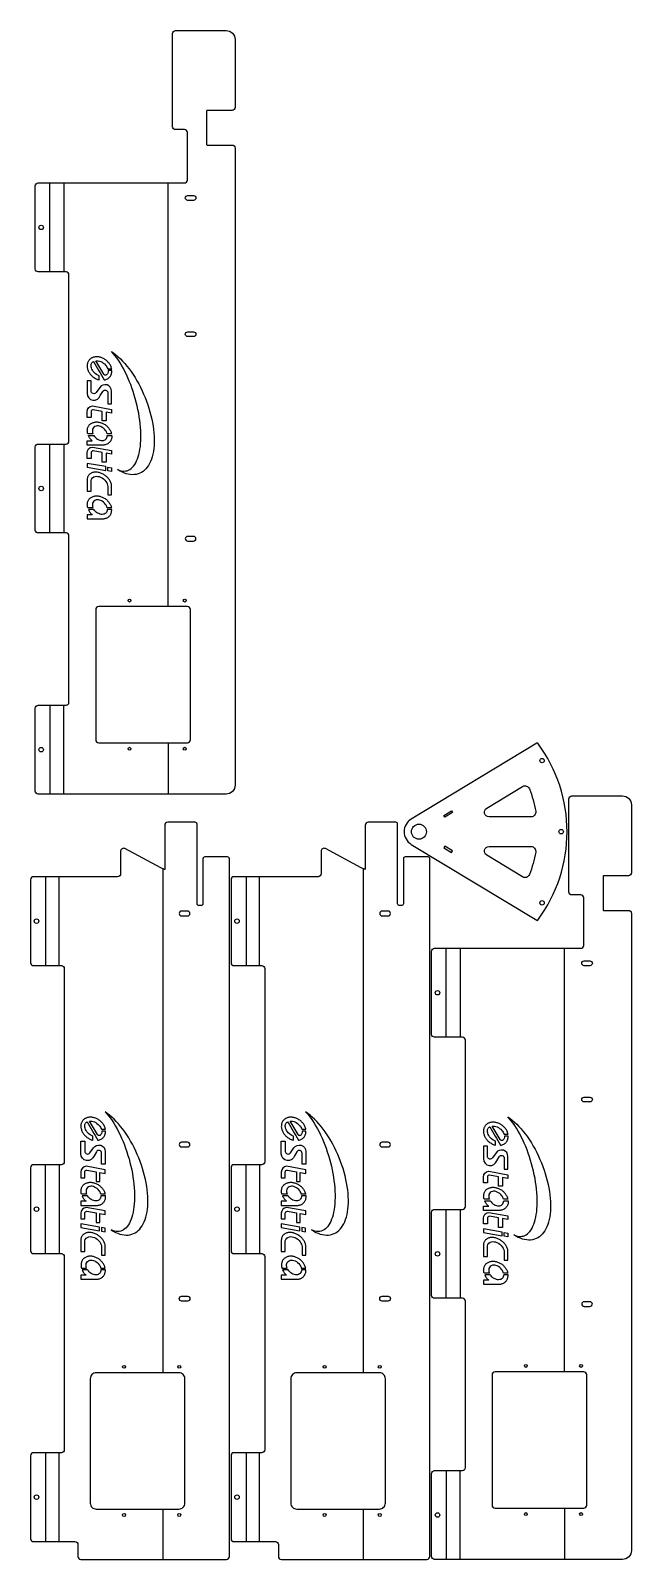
# Model space of a CAD drawing. Extents: x 8541 to 9555, y 14213 to 16793.
import ezdxf

# ---------------------------------------------------------------- set-up
doc = ezdxf.new("R2010")
doc.units = 0

# ---------------------------------------------------------------- blocks, each defined once
blk = doc.blocks.new('Part1415129067', base_point=(-622, -136.7))
at = {"layer": '1'}
for points in [[(622, 193.7, 0.414214), (617, 198.7), (-560.5, 198.7, 0.414214), (-563.5, 195.7), (-563.5, 157.2, 0.414214), (-560.5, 154.2), (-484.5, 154.2, -0.414214), (-481.5, 151.2), (-481.5, 147.2, -0.414214), (-484.5, 144.2), (-619, 144.2, 0.414214), (-622, 141.2), (-622, 94.7, 0.414214), (-617, 89.7), (-542, 89.7), (-542, 89.5), (-545.1, 83.1), (-577.4, 22.5, 0.565773), (-572.9, 15.2), (-535, 15.2, -0.414214), (-530, 10.2), (-530, -131.7, 0.414214), (-525, -136.7), (-385, -136.7, 0.414214), (-380, -131.7), (-380, -84.8, -0.414214), (-375, -79.8), (-49, -79.8, -0.414214), (-44, -84.8), (-44, -131.7, 0.414214), (-39, -136.7), (101, -136.7, 0.414214), (106, -131.7), (106, -84.8, -0.414214), (111, -79.8), (437, -79.8, -0.414214), (442, -84.8), (442, -131.7, 0.414214), (447, -136.7), (587, -136.7, 0.414214), (592, -131.7), (592, -61.8, -0.414214), (597, -56.8), (617, -56.8, 0.414214), (622, -51.8)], [(-464, 128.2, 1), (-472, 128.2), (-472, 118.2, 1), (-464, 118.2)], [(-74, 128.2, 1), (-82, 128.2), (-82, 118.2, 1), (-74, 118.2)], [(186, 128.2), (186, 118.2, -1), (178, 118.2), (178, 128.2, -1)], [(537, 113.7, 0.414214), (527, 123.7), (317, 123.7, 0.414214), (307, 113.7), (307, -26, 0.414214), (317, -36), (527, -36, 0.414214), (537, -26)], [(-45.1, -10.6), (-45.1, -16.9), (-63.4, -16.9, 0.761737), (-65.8, -25.7), (-59.2, -29.6, -0.865241), (-62.4, -51.9), (-83.6, -51.9), (-83.6, -45.2), (-66.6, -45.2, 0.735169), (-64, -36.6), (-72.5, -30.7, -0.735169), (-66.3, -10.6)], [(-16, -20), (-30.9, -20), (-29.3, -10.6), (-35.6, -10.6), (-41.4, -43, 0.386919), (-31.6, -51.9), (-21.8, -51.9), (-21.8, -45.2), (-31.6, -45.2, -0.466308), (-34.7, -41.5), (-32, -26.3), (-16, -26.3)], [(53.4, -20), (38.4, -20), (40.1, -10.6), (33.7, -10.6), (28, -43, 0.386919), (37.7, -51.9), (47.5, -51.9), (47.5, -45.2), (37.7, -45.2, -0.466308), (34.6, -41.5), (37.3, -26.3), (53.4, -26.3)]]:
    blk.add_lwpolyline(points, format="xyb", close=True, dxfattribs=at)
for points in [[(66, -0.9), (68.3, 2.8), (70.1, 6.6), (71.7, 10.3), (73, 13.9), (73.9, 17.5), (74.5, 21), (74.7, 24.4), (74.6, 27.7), (74.2, 30.9), (73.4, 34), (72.3, 37), (70.9, 39.8), (69.1, 42.5), (67.1, 45), (64.7, 47.4), (62, 49.6), (59, 51.6), (55.7, 53.5), (52.2, 55.1), (48.4, 56.6), (44.3, 57.9), (40, 59), (35.5, 59.8), (30.7, 60.5), (25.7, 60.9), (20.6, 61.2), (15.3, 61.2), (9.8, 61.1), (4.2, 60.7), (-1.5, 60.1), (-7.3, 59.3), (-13.3, 58.3), (-19.2, 57.1), (-25.2, 55.7), (-31.3, 54.1), (-37.4, 52.3), (-43.4, 50.3), (-49.4, 48.2), (-55.4, 45.9), (-61.3, 43.4), (-67.1, 40.8), (-72.9, 38), (-78.5, 35.1), (-83.9, 32), (-89.2, 28.9), (-94.4, 25.6), (-99.4, 22.2), (-104.1, 18.7), (-108.7, 15.2), (-113, 11.6), (-117.1, 7.9), (-120.9, 4.2), (-124.4, 0.4), (-127.7, -3.4), (-130.7, -7.2), (-133.4, -10.9), (-130, -7.9), (-126.4, -5), (-122.5, -2), (-118.4, 0.9), (-114, 3.7), (-109.3, 6.5), (-104.5, 9.2), (-99.4, 11.9), (-94.2, 14.4), (-88.7, 16.9), (-83.2, 19.3), (-77.5, 21.6), (-71.7, 23.7), (-65.7, 25.7), (-59.7, 27.6), (-53.7, 29.4), (-47.6, 31), (-41.5, 32.5), (-35.3, 33.9), (-29.2, 35), (-23.2, 36.1), (-17.1, 36.9), (-11.2, 37.6), (-5.3, 38.2), (0.4, 38.5), (6, 38.7), (11.5, 38.8), (16.8, 38.6), (21.9, 38.3), (26.9, 37.8), (31.6, 37.2), (36.1, 36.4), (40.3, 35.4), (44.3, 34.3), (48, 33), (51.5, 31.6), (54.6, 30), (57.5, 28.3), (60, 26.5), (62.2, 24.5), (64.1, 22.4), (65.7, 20.2), (67, 17.8), (67.9, 15.4), (68.4, 12.9), (68.6, 10.2), (68.5, 7.5), (68, 4.8), (67.2, 2)], [(67.5, -20.4), (61.1, -20.4), (55.6, -51.9), (62, -51.9)], [(69.2, -10.9), (62.8, -10.9), (61.7, -17.2), (68.1, -17.2)]]:
    blk.add_lwpolyline(points, close=True, dxfattribs=at)
for centre, radius in [((297, 114.2), 2.5), ((547, 114.2), 2.5), ((297, 21), 2.5), ((547, 21), 2.5), ((-455, -126.7), 3.75), ((31, -126.7), 3.75), ((517, -126.7), 3.75)]:
    blk.add_circle(centre, radius, dxfattribs=at)
for points, knots in [([(-85.3, -23), (-95.7, -29.1), (-106, -35.1), (-116.4, -41.2), (-116.4, -41.2), (-116.2, -41.4), (-116.1, -41.7), (-115.9, -41.9), (-115.9, -41.9), (-114.9, -43.4), (-113.5, -44.4), (-111.7, -44.9), (-111.7, -44.9), (-110, -45.4), (-107.9, -45.4), (-105.6, -44.7), (-105.6, -44.7), (-103, -44), (-100.2, -42.4), (-97.8, -40.1), (-97.8, -40.1), (-95.3, -37.7), (-93.4, -34.7), (-92.3, -31.6), (-92.3, -31.6), (-90, -31.6), (-87.7, -31.6), (-85.4, -31.6), (-85.4, -31.6), (-85.7, -32.5), (-85.9, -33.3), (-86.2, -34.2), (-86.2, -34.2), (-86.6, -35.1), (-86.9, -35.9), (-87.3, -36.7), (-87.3, -36.7), (-87.7, -37.6), (-88.2, -38.4), (-88.6, -39.2), (-88.6, -39.2), (-89.1, -40), (-89.7, -40.7), (-90.2, -41.5), (-90.2, -41.5), (-90.8, -42.2), (-91.4, -43), (-92, -43.7), (-92, -43.7), (-92.7, -44.3), (-93.3, -45), (-94, -45.6), (-94, -45.6), (-94.7, -46.2), (-95.4, -46.8), (-96.2, -47.4), (-96.2, -47.4), (-96.9, -47.9), (-97.7, -48.4), (-98.5, -48.9), (-98.5, -48.9), (-99.3, -49.3), (-100, -49.7), (-100.8, -50.1), (-100.8, -50.1), (-101.7, -50.4), (-102.5, -50.7), (-103.3, -51), (-103.3, -51), (-104.1, -51.2), (-104.9, -51.4), (-105.7, -51.6), (-105.7, -51.6), (-106.6, -51.7), (-107.4, -51.8), (-108.2, -51.9), (-108.2, -51.9), (-109, -51.8), (-109.8, -51.8), (-110.6, -51.8), (-110.6, -51.8), (-111.3, -51.7), (-112.1, -51.6), (-112.9, -51.4), (-112.9, -51.4), (-113.6, -51.2), (-114.3, -51), (-115, -50.8), (-115, -50.8), (-115.7, -50.4), (-116.4, -50.1), (-117, -49.8), (-117, -49.8), (-117.6, -49.3), (-118.2, -48.9), (-118.8, -48.5), (-118.8, -48.5), (-119.4, -48), (-119.9, -47.5), (-120.4, -46.9), (-120.4, -46.9), (-120.9, -46.3), (-121.3, -45.7), (-121.8, -45.1), (-121.8, -45.1), (-122.1, -44.5), (-122.5, -43.8), (-122.8, -43.1), (-122.8, -43.1), (-123.1, -42.4), (-123.4, -41.6), (-123.6, -40.9), (-123.6, -40.9), (-123.8, -40.1), (-123.9, -39.3), (-124.1, -38.5), (-124.1, -38.5), (-124.2, -37.7), (-124.2, -36.9), (-124.3, -36.1), (-124.3, -36.1), (-124.3, -35.2), (-124.2, -34.4), (-124.2, -33.5), (-124.2, -33.5), (-124, -32.6), (-123.9, -31.8), (-123.8, -30.9), (-123.8, -30.9), (-123.5, -30), (-123.3, -29.2), (-123, -28.3), (-123, -28.3), (-122.7, -27.5), (-122.4, -26.6), (-122, -25.7), (-122, -25.7), (-121.6, -24.9), (-121.2, -24.1), (-120.8, -23.3), (-120.8, -23.3), (-120.3, -22.5), (-119.8, -21.7), (-119.2, -20.9), (-119.2, -20.9), (-118.7, -20.2), (-118.1, -19.4), (-117.5, -18.7), (-117.5, -18.7), (-116.8, -18), (-116.2, -17.4), (-115.5, -16.7), (-115.5, -16.7), (-114.8, -16.1), (-114.1, -15.5), (-113.4, -14.9), (-113.4, -14.9), (-112.7, -14.4), (-111.9, -13.9), (-111.1, -13.3), (-111.1, -13.3), (-110.4, -12.9), (-109.6, -12.5), (-108.8, -12.1), (-108.8, -12.1), (-108, -11.7), (-107.2, -11.4), (-106.3, -11.1), (-106.3, -11.1), (-105.5, -10.9), (-104.7, -10.6), (-103.9, -10.4), (-103.9, -10.4), (-103.9, -12.7), (-103.9, -15), (-103.9, -17.3), (-103.9, -17.3), (-106.1, -18), (-108.4, -19.2), (-110.4, -21), (-110.4, -21), (-112.9, -23.1), (-114.9, -26), (-116.2, -28.9), (-116.2, -28.9), (-117.4, -31.7), (-117.8, -34.6), (-117.6, -37), (-117.6, -37), (-110, -32.6), (-102.4, -28.1), (-94.8, -23.7), (-94.8, -23.7), (-94.4, -23.5), (-94.1, -23.2), (-93.9, -22.9), (-93.9, -22.9), (-93.7, -22.6), (-93.5, -22.2), (-93.4, -21.8), (-93.4, -21.8), (-93.2, -21.5), (-93.2, -21.1), (-93.2, -20.7), (-93.2, -20.7), (-93.3, -20.3), (-93.4, -19.9), (-93.6, -19.5), (-93.6, -19.5), (-93.8, -19.2), (-94, -18.9), (-94.3, -18.6), (-94.3, -18.6), (-95, -18), (-95.8, -17.5), (-96.8, -17.1), (-96.8, -17.1), (-98, -16.7), (-99.3, -16.5), (-100.9, -16.7), (-100.9, -16.7), (-100.9, -14.6), (-100.9, -12.5), (-100.9, -10.4), (-100.9, -10.4), (-99, -10.2), (-97.2, -10.4), (-95.4, -11), (-95.4, -11), (-93.7, -11.5), (-92, -12.4), (-90.6, -13.6), (-90.6, -13.6), (-89.1, -14.7), (-87.9, -16.2), (-87, -17.8), (-87, -17.8), (-86.1, -19.4), (-85.5, -21.2), (-85.3, -23)], [0, 0, 0, 0, 0.016667, 0.016667, 0.016667, 0.016667, 0.033333, 0.033333, 0.033333, 0.033333, 0.05, 0.05, 0.05, 0.05, 0.066667, 0.066667, 0.066667, 0.066667, 0.083333, 0.083333, 0.083333, 0.083333, 0.1, 0.1, 0.1, 0.1, 0.116667, 0.116667, 0.116667, 0.116667, 0.133333, 0.133333, 0.133333, 0.133333, 0.15, 0.15, 0.15, 0.15, 0.166667, 0.166667, 0.166667, 0.166667, 0.183333, 0.183333, 0.183333, 0.183333, 0.2, 0.2, 0.2, 0.2, 0.216667, 0.216667, 0.216667, 0.216667, 0.233333, 0.233333, 0.233333, 0.233333, 0.25, 0.25, 0.25, 0.25, 0.266667, 0.266667, 0.266667, 0.266667, 0.283333, 0.283333, 0.283333, 0.283333, 0.3, 0.3, 0.3, 0.3, 0.316667, 0.316667, 0.316667, 0.316667, 0.333333, 0.333333, 0.333333, 0.333333, 0.35, 0.35, 0.35, 0.35, 0.366667, 0.366667, 0.366667, 0.366667, 0.383333, 0.383333, 0.383333, 0.383333, 0.4, 0.4, 0.4, 0.4, 0.416667, 0.416667, 0.416667, 0.416667, 0.433333, 0.433333, 0.433333, 0.433333, 0.45, 0.45, 0.45, 0.45, 0.466667, 0.466667, 0.466667, 0.466667, 0.483333, 0.483333, 0.483333, 0.483333, 0.5, 0.5, 0.5, 0.5, 0.516667, 0.516667, 0.516667, 0.516667, 0.533333, 0.533333, 0.533333, 0.533333, 0.55, 0.55, 0.55, 0.55, 0.566667, 0.566667, 0.566667, 0.566667, 0.583333, 0.583333, 0.583333, 0.583333, 0.6, 0.6, 0.6, 0.6, 0.616667, 0.616667, 0.616667, 0.616667, 0.633333, 0.633333, 0.633333, 0.633333, 0.65, 0.65, 0.65, 0.65, 0.666667, 0.666667, 0.666667, 0.666667, 0.683333, 0.683333, 0.683333, 0.683333, 0.7, 0.7, 0.7, 0.7, 0.716667, 0.716667, 0.716667, 0.716667, 0.733333, 0.733333, 0.733333, 0.733333, 0.75, 0.75, 0.75, 0.75, 0.766667, 0.766667, 0.766667, 0.766667, 0.783333, 0.783333, 0.783333, 0.783333, 0.8, 0.8, 0.8, 0.8, 0.816667, 0.816667, 0.816667, 0.816667, 0.833333, 0.833333, 0.833333, 0.833333, 0.85, 0.85, 0.85, 0.85, 0.866667, 0.866667, 0.866667, 0.866667, 0.883333, 0.883333, 0.883333, 0.883333, 0.9, 0.9, 0.9, 0.9, 0.916667, 0.916667, 0.916667, 0.916667, 0.933333, 0.933333, 0.933333, 0.933333, 0.95, 0.95, 0.95, 0.95, 0.966667, 0.966667, 0.966667, 0.966667, 0.983333, 0.983333, 0.983333, 0.983333, 1, 1, 1, 1]), ([(5.7, -10.8), (4.8, -11.1), (4, -11.3), (3.2, -11.6), (3.2, -11.6), (2.4, -11.9), (1.5, -12.2), (0.7, -12.6), (0.7, -12.6), (-0.1, -13), (-0.9, -13.5), (-1.7, -13.9), (-1.7, -13.9), (-2.4, -14.4), (-3.2, -15), (-3.9, -15.5), (-3.9, -15.5), (-4.7, -16.1), (-5.4, -16.7), (-6.1, -17.4), (-6.1, -17.4), (-6.7, -18.1), (-7.4, -18.8), (-8, -19.4), (-8, -19.4), (-8.6, -20.2), (-9.2, -21), (-9.8, -21.7), (-9.8, -21.7), (-10.3, -22.5), (-10.8, -23.3), (-11.2, -24.1), (-11.2, -24.1), (-11.7, -25), (-12.1, -25.8), (-12.5, -26.7), (-12.5, -26.7), (-12.8, -27.6), (-13.1, -28.4), (-13.4, -29.3), (-13.4, -29.3), (-13.6, -30.2), (-13.8, -31.1), (-14, -31.9), (-14, -31.9), (-14.1, -32.8), (-14.2, -33.7), (-14.4, -34.6), (-14.4, -34.6), (-14.4, -35.4), (-14.4, -36.3), (-14.4, -37.1), (-14.4, -37.1), (-14.2, -37.9), (-14.1, -38.8), (-14, -39.6), (-14, -39.6), (-13.8, -40.4), (-13.6, -41.1), (-13.4, -41.9), (-13.4, -41.9), (-13.1, -42.6), (-12.8, -43.3), (-12.5, -44.1), (-12.5, -44.1), (-12.1, -44.7), (-11.7, -45.3), (-11.2, -46), (-11.2, -46), (-10.8, -46.6), (-10.3, -47.1), (-9.8, -47.7), (-9.8, -47.7), (-9.2, -48.1), (-8.6, -48.6), (-8, -49.1), (-8, -49.1), (-7.4, -49.5), (-6.7, -49.8), (-6.1, -50.2), (-6.1, -50.2), (-5.4, -50.5), (-4.7, -50.7), (-3.9, -51), (-3.9, -51), (-3.2, -51.2), (-2.4, -51.3), (-1.7, -51.5), (-1.7, -51.5), (-0.9, -51.5), (-0.1, -51.6), (0.7, -51.6), (0.7, -51.6), (1.5, -51.6), (2.4, -51.5), (3.2, -51.4), (3.2, -51.4), (4, -51.2), (4.8, -51.1), (5.7, -50.9), (5.7, -50.9), (5.7, -47.9), (5.7, -45), (5.7, -42.1), (5.7, -42.1), (3, -43.2), (0.2, -43.4), (-2, -42.8), (-2, -42.8), (-4.9, -42), (-6.9, -39.8), (-7.5, -36.7), (-7.5, -36.7), (-8, -34.4), (-7.7, -31.5), (-6.4, -28.7), (-6.4, -28.7), (-5.1, -25.7), (-2.8, -22.9), (-0.1, -20.9), (-0.1, -20.9), (1.7, -19.6), (3.7, -18.7), (5.7, -18.2), (5.7, -18.2), (5.7, -15.8), (5.7, -13.3), (5.7, -10.8)], [0, 0, 0, 0, 0.03125, 0.03125, 0.03125, 0.03125, 0.0625, 0.0625, 0.0625, 0.0625, 0.09375, 0.09375, 0.09375, 0.09375, 0.125, 0.125, 0.125, 0.125, 0.15625, 0.15625, 0.15625, 0.15625, 0.1875, 0.1875, 0.1875, 0.1875, 0.21875, 0.21875, 0.21875, 0.21875, 0.25, 0.25, 0.25, 0.25, 0.28125, 0.28125, 0.28125, 0.28125, 0.3125, 0.3125, 0.3125, 0.3125, 0.34375, 0.34375, 0.34375, 0.34375, 0.375, 0.375, 0.375, 0.375, 0.40625, 0.40625, 0.40625, 0.40625, 0.4375, 0.4375, 0.4375, 0.4375, 0.46875, 0.46875, 0.46875, 0.46875, 0.5, 0.5, 0.5, 0.5, 0.53125, 0.53125, 0.53125, 0.53125, 0.5625, 0.5625, 0.5625, 0.5625, 0.59375, 0.59375, 0.59375, 0.59375, 0.625, 0.625, 0.625, 0.625, 0.65625, 0.65625, 0.65625, 0.65625, 0.6875, 0.6875, 0.6875, 0.6875, 0.71875, 0.71875, 0.71875, 0.71875, 0.75, 0.75, 0.75, 0.75, 0.78125, 0.78125, 0.78125, 0.78125, 0.8125, 0.8125, 0.8125, 0.8125, 0.84375, 0.84375, 0.84375, 0.84375, 0.875, 0.875, 0.875, 0.875, 0.90625, 0.90625, 0.90625, 0.90625, 0.9375, 0.9375, 0.9375, 0.9375, 0.96875, 0.96875, 0.96875, 0.96875, 1, 1, 1, 1]), ([(24.8, -26.1), (24.8, -34.7), (24.8, -43.3), (24.8, -51.9), (24.8, -51.9), (22.4, -51.9), (20.1, -51.9), (17.7, -51.9), (17.7, -51.9), (17.7, -49), (17.7, -46), (17.7, -43.1), (17.7, -43.1), (16.4, -44.5), (15, -45.8), (13.5, -46.9), (13.5, -46.9), (12, -48.1), (10.4, -49), (8.7, -49.8), (8.7, -49.8), (8.7, -46.7), (8.7, -43.6), (8.7, -40.5), (8.7, -40.5), (11.1, -38.9), (13.2, -36.6), (14.6, -34.2), (14.6, -34.2), (16.2, -31.6), (16.9, -28.8), (16.9, -26.3), (16.9, -26.3), (16.9, -23.8), (16, -21.7), (14.6, -20.3), (14.6, -20.3), (13.2, -18.8), (11.1, -17.9), (8.7, -17.9), (8.7, -17.9), (8.7, -15.3), (8.7, -12.7), (8.7, -10.1), (8.7, -10.1), (9.5, -10.1), (10.3, -10.1), (11.1, -10.1), (11.1, -10.1), (11.9, -10.2), (12.6, -10.4), (13.4, -10.5), (13.4, -10.5), (14.1, -10.7), (14.9, -10.9), (15.6, -11.2), (15.6, -11.2), (16.3, -11.5), (16.9, -11.8), (17.6, -12.2), (17.6, -12.2), (18.2, -12.6), (18.8, -13), (19.4, -13.5), (19.4, -13.5), (20, -14), (20.5, -14.5), (21, -15), (21, -15), (21.5, -15.7), (21.9, -16.3), (22.4, -16.9), (22.4, -16.9), (22.7, -17.6), (23.1, -18.2), (23.4, -18.9), (23.4, -18.9), (23.7, -19.7), (23.9, -20.4), (24.2, -21.2), (24.2, -21.2), (24.4, -22), (24.5, -22.8), (24.7, -23.6), (24.7, -23.6), (24.7, -24.4), (24.8, -25.3), (24.8, -26.1)], [0, 0, 0, 0, 0.045455, 0.045455, 0.045455, 0.045455, 0.090909, 0.090909, 0.090909, 0.090909, 0.136364, 0.136364, 0.136364, 0.136364, 0.181818, 0.181818, 0.181818, 0.181818, 0.227273, 0.227273, 0.227273, 0.227273, 0.272727, 0.272727, 0.272727, 0.272727, 0.318182, 0.318182, 0.318182, 0.318182, 0.363636, 0.363636, 0.363636, 0.363636, 0.409091, 0.409091, 0.409091, 0.409091, 0.454545, 0.454545, 0.454545, 0.454545, 0.5, 0.5, 0.5, 0.5, 0.545455, 0.545455, 0.545455, 0.545455, 0.590909, 0.590909, 0.590909, 0.590909, 0.636364, 0.636364, 0.636364, 0.636364, 0.681818, 0.681818, 0.681818, 0.681818, 0.727273, 0.727273, 0.727273, 0.727273, 0.772727, 0.772727, 0.772727, 0.772727, 0.818182, 0.818182, 0.818182, 0.818182, 0.863636, 0.863636, 0.863636, 0.863636, 0.909091, 0.909091, 0.909091, 0.909091, 0.954545, 0.954545, 0.954545, 0.954545, 1, 1, 1, 1]), ([(108.8, -10.6), (108.8, -12.7), (108.8, -14.8), (108.8, -16.9), (108.8, -16.9), (104, -16.9), (99.1, -16.9), (94.3, -16.9), (94.3, -16.9), (91.6, -17.2), (88.8, -18.3), (86.2, -20.1), (86.2, -20.1), (83, -22.4), (80.3, -25.7), (78.8, -29.1), (78.8, -29.1), (77.4, -32.3), (77, -35.5), (77.6, -38.2), (77.6, -38.2), (78.4, -41.9), (80.9, -44.5), (84.6, -45.2), (84.6, -45.2), (90.5, -45.2), (96.4, -45.2), (102.2, -45.2), (102.2, -45.2), (102.2, -47.4), (102.2, -49.7), (102.2, -51.9), (102.2, -51.9), (95.9, -51.9), (89.6, -51.9), (83.3, -51.9), (83.3, -51.9), (82.5, -51.8), (81.8, -51.7), (81, -51.7), (81, -51.7), (80.3, -51.5), (79.6, -51.3), (78.9, -51.1), (78.9, -51.1), (78.2, -50.8), (77.6, -50.5), (76.9, -50.2), (76.9, -50.2), (76.4, -49.8), (75.8, -49.5), (75.2, -49.1), (75.2, -49.1), (74.7, -48.6), (74.2, -48.1), (73.7, -47.6), (73.7, -47.6), (73.3, -47), (72.8, -46.4), (72.4, -45.8), (72.4, -45.8), (72.1, -45.2), (71.8, -44.5), (71.4, -43.9), (71.4, -43.9), (71.2, -43.1), (71, -42.4), (70.7, -41.7), (70.7, -41.7), (70.6, -40.9), (70.5, -40.1), (70.4, -39.3), (70.4, -39.3), (70.3, -38.5), (70.3, -37.7), (70.3, -36.8), (70.3, -36.8), (70.4, -36), (70.4, -35.1), (70.5, -34.2), (70.5, -34.2), (70.7, -33.4), (70.9, -32.5), (71.1, -31.6), (71.1, -31.6), (71.3, -30.7), (71.6, -29.8), (71.9, -29), (71.9, -29), (72.3, -28.1), (72.6, -27.2), (73, -26.3), (73, -26.3), (73.5, -25.5), (74, -24.7), (74.4, -23.8), (74.4, -23.8), (75, -23), (75.5, -22.2), (76.1, -21.4), (76.1, -21.4), (76.7, -20.6), (77.3, -19.9), (77.9, -19.1), (77.9, -19.1), (78.6, -18.4), (79.3, -17.7), (80, -17), (80, -17), (80.7, -16.4), (81.4, -15.8), (82.2, -15.2), (82.2, -15.2), (82.9, -14.7), (83.7, -14.1), (84.5, -13.6), (84.5, -13.6), (85.3, -13.2), (86.1, -12.7), (86.9, -12.3), (86.9, -12.3), (87.7, -11.9), (88.5, -11.6), (89.3, -11.3), (89.3, -11.3), (90.2, -11), (91, -10.8), (91.8, -10.6), (91.8, -10.6), (97.5, -10.6), (103.1, -10.6), (108.8, -10.6)], [0, 0, 0, 0, 0.030303, 0.030303, 0.030303, 0.030303, 0.060606, 0.060606, 0.060606, 0.060606, 0.090909, 0.090909, 0.090909, 0.090909, 0.121212, 0.121212, 0.121212, 0.121212, 0.151515, 0.151515, 0.151515, 0.151515, 0.181818, 0.181818, 0.181818, 0.181818, 0.212121, 0.212121, 0.212121, 0.212121, 0.242424, 0.242424, 0.242424, 0.242424, 0.272727, 0.272727, 0.272727, 0.272727, 0.30303, 0.30303, 0.30303, 0.30303, 0.333333, 0.333333, 0.333333, 0.333333, 0.363636, 0.363636, 0.363636, 0.363636, 0.393939, 0.393939, 0.393939, 0.393939, 0.424242, 0.424242, 0.424242, 0.424242, 0.454545, 0.454545, 0.454545, 0.454545, 0.484848, 0.484848, 0.484848, 0.484848, 0.515152, 0.515152, 0.515152, 0.515152, 0.545455, 0.545455, 0.545455, 0.545455, 0.575758, 0.575758, 0.575758, 0.575758, 0.606061, 0.606061, 0.606061, 0.606061, 0.636364, 0.636364, 0.636364, 0.636364, 0.666667, 0.666667, 0.666667, 0.666667, 0.69697, 0.69697, 0.69697, 0.69697, 0.727273, 0.727273, 0.727273, 0.727273, 0.757576, 0.757576, 0.757576, 0.757576, 0.787879, 0.787879, 0.787879, 0.787879, 0.818182, 0.818182, 0.818182, 0.818182, 0.848485, 0.848485, 0.848485, 0.848485, 0.878788, 0.878788, 0.878788, 0.878788, 0.909091, 0.909091, 0.909091, 0.909091, 0.939394, 0.939394, 0.939394, 0.939394, 0.969697, 0.969697, 0.969697, 0.969697, 1, 1, 1, 1]), ([(130.4, -10.8), (130.4, -13.3), (130.4, -15.8), (130.4, -18.2), (130.4, -18.2), (128.5, -18.7), (126.5, -19.6), (124.7, -20.9), (124.7, -20.9), (121.9, -22.9), (119.6, -25.7), (118.3, -28.7), (118.3, -28.7), (117.1, -31.5), (116.7, -34.4), (117.2, -36.7), (117.2, -36.7), (117.9, -39.8), (119.9, -42), (122.8, -42.8), (122.8, -42.8), (125, -43.4), (127.7, -43.2), (130.4, -42.1), (130.4, -42.1), (130.4, -45), (130.4, -47.9), (130.4, -50.9), (130.4, -50.9), (129.6, -51.1), (128.8, -51.2), (127.9, -51.4), (127.9, -51.4), (127.1, -51.5), (126.3, -51.6), (125.5, -51.6), (125.5, -51.6), (124.7, -51.6), (123.9, -51.5), (123.1, -51.5), (123.1, -51.5), (122.3, -51.3), (121.6, -51.2), (120.8, -51), (120.8, -51), (120.1, -50.7), (119.4, -50.5), (118.7, -50.2), (118.7, -50.2), (118, -49.8), (117.4, -49.5), (116.7, -49.1), (116.7, -49.1), (116.2, -48.6), (115.6, -48.1), (115, -47.7), (115, -47.7), (114.5, -47.1), (114, -46.6), (113.5, -46), (113.5, -46), (113.1, -45.3), (112.7, -44.7), (112.3, -44.1), (112.3, -44.1), (112, -43.3), (111.7, -42.6), (111.4, -41.9), (111.4, -41.9), (111.1, -41.1), (110.9, -40.4), (110.7, -39.6), (110.7, -39.6), (110.6, -38.8), (110.5, -37.9), (110.4, -37.1), (110.4, -37.1), (110.4, -36.3), (110.4, -35.4), (110.4, -34.6), (110.4, -34.6), (110.5, -33.7), (110.6, -32.8), (110.7, -31.9), (110.7, -31.9), (110.9, -31.1), (111.1, -30.2), (111.4, -29.3), (111.4, -29.3), (111.7, -28.4), (112, -27.6), (112.3, -26.7), (112.3, -26.7), (112.7, -25.8), (113.1, -25), (113.5, -24.1), (113.5, -24.1), (114, -23.3), (114.5, -22.5), (115, -21.7), (115, -21.7), (115.6, -21), (116.2, -20.2), (116.7, -19.4), (116.7, -19.4), (117.4, -18.8), (118, -18.1), (118.7, -17.4), (118.7, -17.4), (119.4, -16.7), (120.1, -16.1), (120.8, -15.5), (120.8, -15.5), (121.6, -15), (122.3, -14.4), (123.1, -13.9), (123.1, -13.9), (123.9, -13.5), (124.7, -13), (125.5, -12.6), (125.5, -12.6), (126.3, -12.2), (127.1, -11.9), (127.9, -11.6), (127.9, -11.6), (128.8, -11.3), (129.6, -11.1), (130.4, -10.8)], [0, 0, 0, 0, 0.03125, 0.03125, 0.03125, 0.03125, 0.0625, 0.0625, 0.0625, 0.0625, 0.09375, 0.09375, 0.09375, 0.09375, 0.125, 0.125, 0.125, 0.125, 0.15625, 0.15625, 0.15625, 0.15625, 0.1875, 0.1875, 0.1875, 0.1875, 0.21875, 0.21875, 0.21875, 0.21875, 0.25, 0.25, 0.25, 0.25, 0.28125, 0.28125, 0.28125, 0.28125, 0.3125, 0.3125, 0.3125, 0.3125, 0.34375, 0.34375, 0.34375, 0.34375, 0.375, 0.375, 0.375, 0.375, 0.40625, 0.40625, 0.40625, 0.40625, 0.4375, 0.4375, 0.4375, 0.4375, 0.46875, 0.46875, 0.46875, 0.46875, 0.5, 0.5, 0.5, 0.5, 0.53125, 0.53125, 0.53125, 0.53125, 0.5625, 0.5625, 0.5625, 0.5625, 0.59375, 0.59375, 0.59375, 0.59375, 0.625, 0.625, 0.625, 0.625, 0.65625, 0.65625, 0.65625, 0.65625, 0.6875, 0.6875, 0.6875, 0.6875, 0.71875, 0.71875, 0.71875, 0.71875, 0.75, 0.75, 0.75, 0.75, 0.78125, 0.78125, 0.78125, 0.78125, 0.8125, 0.8125, 0.8125, 0.8125, 0.84375, 0.84375, 0.84375, 0.84375, 0.875, 0.875, 0.875, 0.875, 0.90625, 0.90625, 0.90625, 0.90625, 0.9375, 0.9375, 0.9375, 0.9375, 0.96875, 0.96875, 0.96875, 0.96875, 1, 1, 1, 1]), ([(149.3, -26.2), (149.3, -34.8), (149.3, -43.3), (149.3, -51.9), (149.3, -51.9), (147, -51.9), (144.7, -51.9), (142.4, -51.9), (142.4, -51.9), (142.4, -49), (142.4, -46), (142.4, -43.1), (142.4, -43.1), (141.2, -44.5), (139.8, -45.8), (138.3, -46.9), (138.3, -46.9), (136.8, -48.1), (135.1, -49), (133.4, -49.8), (133.4, -49.8), (133.4, -46.7), (133.4, -43.6), (133.4, -40.5), (133.4, -40.5), (135.8, -38.9), (137.9, -36.6), (139.4, -34.2), (139.4, -34.2), (140.9, -31.6), (141.7, -28.8), (141.7, -26.3), (141.7, -26.3), (141.6, -23.8), (140.8, -21.7), (139.4, -20.3), (139.4, -20.3), (138, -18.8), (135.9, -17.9), (133.4, -17.9), (133.4, -17.9), (133.4, -15.4), (133.4, -12.9), (133.4, -10.4), (133.4, -10.4), (134.2, -10.5), (135, -10.5), (135.8, -10.5), (135.8, -10.5), (136.6, -10.6), (137.3, -10.7), (138.1, -10.8), (138.1, -10.8), (138.8, -11.1), (139.5, -11.3), (140.2, -11.5), (140.2, -11.5), (140.9, -11.8), (141.5, -12.2), (142.2, -12.5), (142.2, -12.5), (142.8, -12.9), (143.4, -13.4), (144, -13.8), (144, -13.8), (144.5, -14.3), (145, -14.8), (145.5, -15.3), (145.5, -15.3), (146, -15.9), (146.4, -16.5), (146.8, -17.1), (146.8, -17.1), (147.2, -17.8), (147.5, -18.5), (147.9, -19.1), (147.9, -19.1), (148.1, -19.9), (148.4, -20.6), (148.6, -21.4), (148.6, -21.4), (148.8, -22.1), (148.9, -22.9), (149.1, -23.7), (149.1, -23.7), (149.1, -24.5), (149.2, -25.4), (149.3, -26.2)], [0, 0, 0, 0, 0.045455, 0.045455, 0.045455, 0.045455, 0.090909, 0.090909, 0.090909, 0.090909, 0.136364, 0.136364, 0.136364, 0.136364, 0.181818, 0.181818, 0.181818, 0.181818, 0.227273, 0.227273, 0.227273, 0.227273, 0.272727, 0.272727, 0.272727, 0.272727, 0.318182, 0.318182, 0.318182, 0.318182, 0.363636, 0.363636, 0.363636, 0.363636, 0.409091, 0.409091, 0.409091, 0.409091, 0.454545, 0.454545, 0.454545, 0.454545, 0.5, 0.5, 0.5, 0.5, 0.545455, 0.545455, 0.545455, 0.545455, 0.590909, 0.590909, 0.590909, 0.590909, 0.636364, 0.636364, 0.636364, 0.636364, 0.681818, 0.681818, 0.681818, 0.681818, 0.727273, 0.727273, 0.727273, 0.727273, 0.772727, 0.772727, 0.772727, 0.772727, 0.818182, 0.818182, 0.818182, 0.818182, 0.863636, 0.863636, 0.863636, 0.863636, 0.909091, 0.909091, 0.909091, 0.909091, 0.954545, 0.954545, 0.954545, 0.954545, 1, 1, 1, 1])]:
    blk.add_open_spline(points, degree=3, knots=knots, dxfattribs=at)
at = {"layer": '2'}
for p, q in [((-543.6, 86.3), (307, 86.3)), ((537, 86.3), (622, 86.3)), ((-380, -88.6), (-530, -88.6)), ((-44, -88.6), (106, -88.6)), ((592, -88.6), (442, -88.6)), ((-530, -111.4), (-380, -111.4)), ((106, -111.4), (-44, -111.4)), ((442, -111.4), (592, -111.4))]:
    blk.add_line(p, q, dxfattribs=at)
blk = doc.blocks.new('Part1035171740', base_point=(-622, -136.7))
at = {"layer": '1'}
for points in [[(622, 193.7, 0.414214), (617, 198.7), (-560.5, 198.7, 0.414214), (-563.5, 195.7), (-563.5, 157.2, 0.414214), (-560.5, 154.2), (-484.5, 154.2, -0.414214), (-481.5, 151.2), (-481.5, 147.2, -0.414214), (-484.5, 144.2), (-619, 144.2, 0.414214), (-622, 141.2), (-622, 94.7, 0.414214), (-617, 89.7), (-542, 89.7), (-542, 89.5), (-545.1, 83.1), (-577.4, 22.5, 0.565773), (-572.9, 15.2), (-535, 15.2, -0.414214), (-530, 10.2), (-530, -131.7, 0.414214), (-525, -136.7), (-385, -136.7, 0.414214), (-380, -131.7), (-380, -84.8, -0.414214), (-375, -79.8), (-49, -79.8, -0.414214), (-44, -84.8), (-44, -131.7, 0.414214), (-39, -136.7), (101, -136.7, 0.414214), (106, -131.7), (106, -84.8, -0.414214), (111, -79.8), (437, -79.8, -0.414214), (442, -84.8), (442, -131.7, 0.414214), (447, -136.7), (587, -136.7, 0.414214), (592, -131.7), (592, -61.8, -0.414214), (597, -56.8), (617, -56.8, 0.414214), (622, -51.8)], [(-464, 128.2, 1), (-472, 128.2), (-472, 118.2, 1), (-464, 118.2)], [(-74, 128.2, 1), (-82, 128.2), (-82, 118.2, 1), (-74, 118.2)], [(186, 128.2), (186, 118.2, -1), (178, 118.2), (178, 128.2, -1)], [(537, 113.7, 0.414214), (527, 123.7), (317, 123.7, 0.414214), (307, 113.7), (307, -26, 0.414214), (317, -36), (527, -36, 0.414214), (537, -26)], [(-45.1, -10.6), (-45.1, -16.9), (-63.4, -16.9, 0.761737), (-65.8, -25.7), (-59.2, -29.6, -0.865241), (-62.4, -51.9), (-83.6, -51.9), (-83.6, -45.2), (-66.6, -45.2, 0.735169), (-64, -36.6), (-72.5, -30.7, -0.735169), (-66.3, -10.6)], [(-16, -20), (-30.9, -20), (-29.3, -10.6), (-35.6, -10.6), (-41.4, -43, 0.386919), (-31.6, -51.9), (-21.8, -51.9), (-21.8, -45.2), (-31.6, -45.2, -0.466308), (-34.7, -41.5), (-32, -26.3), (-16, -26.3)], [(53.4, -20), (38.4, -20), (40.1, -10.6), (33.7, -10.6), (28, -43, 0.386919), (37.7, -51.9), (47.5, -51.9), (47.5, -45.2), (37.7, -45.2, -0.466308), (34.6, -41.5), (37.3, -26.3), (53.4, -26.3)]]:
    blk.add_lwpolyline(points, format="xyb", close=True, dxfattribs=at)
for points in [[(66, -0.9), (68.3, 2.8), (70.1, 6.6), (71.7, 10.3), (73, 13.9), (73.9, 17.5), (74.5, 21), (74.7, 24.4), (74.6, 27.7), (74.2, 30.9), (73.4, 34), (72.3, 37), (70.9, 39.8), (69.1, 42.5), (67.1, 45), (64.7, 47.4), (62, 49.6), (59, 51.6), (55.7, 53.5), (52.2, 55.1), (48.4, 56.6), (44.3, 57.9), (40, 59), (35.5, 59.8), (30.7, 60.5), (25.7, 60.9), (20.6, 61.2), (15.3, 61.2), (9.8, 61.1), (4.2, 60.7), (-1.5, 60.1), (-7.3, 59.3), (-13.3, 58.3), (-19.2, 57.1), (-25.2, 55.7), (-31.3, 54.1), (-37.4, 52.3), (-43.4, 50.3), (-49.4, 48.2), (-55.4, 45.9), (-61.3, 43.4), (-67.1, 40.8), (-72.9, 38), (-78.5, 35.1), (-83.9, 32), (-89.2, 28.9), (-94.4, 25.6), (-99.4, 22.2), (-104.1, 18.7), (-108.7, 15.2), (-113, 11.6), (-117.1, 7.9), (-120.9, 4.2), (-124.4, 0.4), (-127.7, -3.4), (-130.7, -7.2), (-133.4, -10.9), (-130, -7.9), (-126.4, -5), (-122.5, -2), (-118.4, 0.9), (-114, 3.7), (-109.3, 6.5), (-104.5, 9.2), (-99.4, 11.9), (-94.2, 14.4), (-88.7, 16.9), (-83.2, 19.3), (-77.5, 21.6), (-71.7, 23.7), (-65.7, 25.7), (-59.7, 27.6), (-53.7, 29.4), (-47.6, 31), (-41.5, 32.5), (-35.3, 33.9), (-29.2, 35), (-23.2, 36.1), (-17.1, 36.9), (-11.2, 37.6), (-5.3, 38.2), (0.4, 38.5), (6, 38.7), (11.5, 38.8), (16.8, 38.6), (21.9, 38.3), (26.9, 37.8), (31.6, 37.2), (36.1, 36.4), (40.3, 35.4), (44.3, 34.3), (48, 33), (51.5, 31.6), (54.6, 30), (57.5, 28.3), (60, 26.5), (62.2, 24.5), (64.1, 22.4), (65.7, 20.2), (67, 17.8), (67.9, 15.4), (68.4, 12.9), (68.6, 10.2), (68.5, 7.5), (68, 4.8), (67.2, 2)], [(67.5, -20.4), (61.1, -20.4), (55.6, -51.9), (62, -51.9)], [(69.2, -10.9), (62.8, -10.9), (61.7, -17.2), (68.1, -17.2)]]:
    blk.add_lwpolyline(points, close=True, dxfattribs=at)
for centre, radius in [((297, 114.2), 2.5), ((547, 114.2), 2.5), ((297, 21), 2.5), ((547, 21), 2.5), ((-455, -126.7), 3.75), ((31, -126.7), 3.75), ((517, -126.7), 3.75)]:
    blk.add_circle(centre, radius, dxfattribs=at)
for points, knots in [([(-85.3, -23), (-95.7, -29.1), (-106, -35.1), (-116.4, -41.2), (-116.4, -41.2), (-116.2, -41.4), (-116.1, -41.7), (-115.9, -41.9), (-115.9, -41.9), (-114.9, -43.4), (-113.5, -44.4), (-111.7, -44.9), (-111.7, -44.9), (-110, -45.4), (-107.9, -45.4), (-105.6, -44.7), (-105.6, -44.7), (-103, -44), (-100.2, -42.4), (-97.8, -40.1), (-97.8, -40.1), (-95.3, -37.7), (-93.4, -34.7), (-92.3, -31.6), (-92.3, -31.6), (-90, -31.6), (-87.7, -31.6), (-85.4, -31.6), (-85.4, -31.6), (-85.7, -32.5), (-85.9, -33.3), (-86.2, -34.2), (-86.2, -34.2), (-86.6, -35.1), (-86.9, -35.9), (-87.3, -36.7), (-87.3, -36.7), (-87.7, -37.6), (-88.2, -38.4), (-88.6, -39.2), (-88.6, -39.2), (-89.1, -40), (-89.7, -40.7), (-90.2, -41.5), (-90.2, -41.5), (-90.8, -42.2), (-91.4, -43), (-92, -43.7), (-92, -43.7), (-92.7, -44.3), (-93.3, -45), (-94, -45.6), (-94, -45.6), (-94.7, -46.2), (-95.4, -46.8), (-96.2, -47.4), (-96.2, -47.4), (-96.9, -47.9), (-97.7, -48.4), (-98.5, -48.9), (-98.5, -48.9), (-99.3, -49.3), (-100, -49.7), (-100.8, -50.1), (-100.8, -50.1), (-101.7, -50.4), (-102.5, -50.7), (-103.3, -51), (-103.3, -51), (-104.1, -51.2), (-104.9, -51.4), (-105.7, -51.6), (-105.7, -51.6), (-106.6, -51.7), (-107.4, -51.8), (-108.2, -51.9), (-108.2, -51.9), (-109, -51.8), (-109.8, -51.8), (-110.6, -51.8), (-110.6, -51.8), (-111.3, -51.7), (-112.1, -51.6), (-112.9, -51.4), (-112.9, -51.4), (-113.6, -51.2), (-114.3, -51), (-115, -50.8), (-115, -50.8), (-115.7, -50.4), (-116.4, -50.1), (-117, -49.8), (-117, -49.8), (-117.6, -49.3), (-118.2, -48.9), (-118.8, -48.5), (-118.8, -48.5), (-119.4, -48), (-119.9, -47.5), (-120.4, -46.9), (-120.4, -46.9), (-120.9, -46.3), (-121.3, -45.7), (-121.8, -45.1), (-121.8, -45.1), (-122.1, -44.5), (-122.5, -43.8), (-122.8, -43.1), (-122.8, -43.1), (-123.1, -42.4), (-123.4, -41.6), (-123.6, -40.9), (-123.6, -40.9), (-123.8, -40.1), (-123.9, -39.3), (-124.1, -38.5), (-124.1, -38.5), (-124.2, -37.7), (-124.2, -36.9), (-124.3, -36.1), (-124.3, -36.1), (-124.3, -35.2), (-124.2, -34.4), (-124.2, -33.5), (-124.2, -33.5), (-124, -32.6), (-123.9, -31.8), (-123.8, -30.9), (-123.8, -30.9), (-123.5, -30), (-123.3, -29.2), (-123, -28.3), (-123, -28.3), (-122.7, -27.5), (-122.4, -26.6), (-122, -25.7), (-122, -25.7), (-121.6, -24.9), (-121.2, -24.1), (-120.8, -23.3), (-120.8, -23.3), (-120.3, -22.5), (-119.8, -21.7), (-119.2, -20.9), (-119.2, -20.9), (-118.7, -20.2), (-118.1, -19.4), (-117.5, -18.7), (-117.5, -18.7), (-116.8, -18), (-116.2, -17.4), (-115.5, -16.7), (-115.5, -16.7), (-114.8, -16.1), (-114.1, -15.5), (-113.4, -14.9), (-113.4, -14.9), (-112.7, -14.4), (-111.9, -13.9), (-111.1, -13.3), (-111.1, -13.3), (-110.4, -12.9), (-109.6, -12.5), (-108.8, -12.1), (-108.8, -12.1), (-108, -11.7), (-107.2, -11.4), (-106.3, -11.1), (-106.3, -11.1), (-105.5, -10.9), (-104.7, -10.6), (-103.9, -10.4), (-103.9, -10.4), (-103.9, -12.7), (-103.9, -15), (-103.9, -17.3), (-103.9, -17.3), (-106.1, -18), (-108.4, -19.2), (-110.4, -21), (-110.4, -21), (-112.9, -23.1), (-114.9, -26), (-116.2, -28.9), (-116.2, -28.9), (-117.4, -31.7), (-117.8, -34.6), (-117.6, -37), (-117.6, -37), (-110, -32.6), (-102.4, -28.1), (-94.8, -23.7), (-94.8, -23.7), (-94.4, -23.5), (-94.1, -23.2), (-93.9, -22.9), (-93.9, -22.9), (-93.7, -22.6), (-93.5, -22.2), (-93.4, -21.8), (-93.4, -21.8), (-93.2, -21.5), (-93.2, -21.1), (-93.2, -20.7), (-93.2, -20.7), (-93.3, -20.3), (-93.4, -19.9), (-93.6, -19.5), (-93.6, -19.5), (-93.8, -19.2), (-94, -18.9), (-94.3, -18.6), (-94.3, -18.6), (-95, -18), (-95.8, -17.5), (-96.8, -17.1), (-96.8, -17.1), (-98, -16.7), (-99.3, -16.5), (-100.9, -16.7), (-100.9, -16.7), (-100.9, -14.6), (-100.9, -12.5), (-100.9, -10.4), (-100.9, -10.4), (-99, -10.2), (-97.2, -10.4), (-95.4, -11), (-95.4, -11), (-93.7, -11.5), (-92, -12.4), (-90.6, -13.6), (-90.6, -13.6), (-89.1, -14.7), (-87.9, -16.2), (-87, -17.8), (-87, -17.8), (-86.1, -19.4), (-85.5, -21.2), (-85.3, -23)], [0, 0, 0, 0, 0.016667, 0.016667, 0.016667, 0.016667, 0.033333, 0.033333, 0.033333, 0.033333, 0.05, 0.05, 0.05, 0.05, 0.066667, 0.066667, 0.066667, 0.066667, 0.083333, 0.083333, 0.083333, 0.083333, 0.1, 0.1, 0.1, 0.1, 0.116667, 0.116667, 0.116667, 0.116667, 0.133333, 0.133333, 0.133333, 0.133333, 0.15, 0.15, 0.15, 0.15, 0.166667, 0.166667, 0.166667, 0.166667, 0.183333, 0.183333, 0.183333, 0.183333, 0.2, 0.2, 0.2, 0.2, 0.216667, 0.216667, 0.216667, 0.216667, 0.233333, 0.233333, 0.233333, 0.233333, 0.25, 0.25, 0.25, 0.25, 0.266667, 0.266667, 0.266667, 0.266667, 0.283333, 0.283333, 0.283333, 0.283333, 0.3, 0.3, 0.3, 0.3, 0.316667, 0.316667, 0.316667, 0.316667, 0.333333, 0.333333, 0.333333, 0.333333, 0.35, 0.35, 0.35, 0.35, 0.366667, 0.366667, 0.366667, 0.366667, 0.383333, 0.383333, 0.383333, 0.383333, 0.4, 0.4, 0.4, 0.4, 0.416667, 0.416667, 0.416667, 0.416667, 0.433333, 0.433333, 0.433333, 0.433333, 0.45, 0.45, 0.45, 0.45, 0.466667, 0.466667, 0.466667, 0.466667, 0.483333, 0.483333, 0.483333, 0.483333, 0.5, 0.5, 0.5, 0.5, 0.516667, 0.516667, 0.516667, 0.516667, 0.533333, 0.533333, 0.533333, 0.533333, 0.55, 0.55, 0.55, 0.55, 0.566667, 0.566667, 0.566667, 0.566667, 0.583333, 0.583333, 0.583333, 0.583333, 0.6, 0.6, 0.6, 0.6, 0.616667, 0.616667, 0.616667, 0.616667, 0.633333, 0.633333, 0.633333, 0.633333, 0.65, 0.65, 0.65, 0.65, 0.666667, 0.666667, 0.666667, 0.666667, 0.683333, 0.683333, 0.683333, 0.683333, 0.7, 0.7, 0.7, 0.7, 0.716667, 0.716667, 0.716667, 0.716667, 0.733333, 0.733333, 0.733333, 0.733333, 0.75, 0.75, 0.75, 0.75, 0.766667, 0.766667, 0.766667, 0.766667, 0.783333, 0.783333, 0.783333, 0.783333, 0.8, 0.8, 0.8, 0.8, 0.816667, 0.816667, 0.816667, 0.816667, 0.833333, 0.833333, 0.833333, 0.833333, 0.85, 0.85, 0.85, 0.85, 0.866667, 0.866667, 0.866667, 0.866667, 0.883333, 0.883333, 0.883333, 0.883333, 0.9, 0.9, 0.9, 0.9, 0.916667, 0.916667, 0.916667, 0.916667, 0.933333, 0.933333, 0.933333, 0.933333, 0.95, 0.95, 0.95, 0.95, 0.966667, 0.966667, 0.966667, 0.966667, 0.983333, 0.983333, 0.983333, 0.983333, 1, 1, 1, 1]), ([(5.7, -10.8), (4.8, -11.1), (4, -11.3), (3.2, -11.6), (3.2, -11.6), (2.4, -11.9), (1.5, -12.2), (0.7, -12.6), (0.7, -12.6), (-0.1, -13), (-0.9, -13.5), (-1.7, -13.9), (-1.7, -13.9), (-2.4, -14.4), (-3.2, -15), (-3.9, -15.5), (-3.9, -15.5), (-4.7, -16.1), (-5.4, -16.7), (-6.1, -17.4), (-6.1, -17.4), (-6.7, -18.1), (-7.4, -18.8), (-8, -19.4), (-8, -19.4), (-8.6, -20.2), (-9.2, -21), (-9.8, -21.7), (-9.8, -21.7), (-10.3, -22.5), (-10.8, -23.3), (-11.2, -24.1), (-11.2, -24.1), (-11.7, -25), (-12.1, -25.8), (-12.5, -26.7), (-12.5, -26.7), (-12.8, -27.6), (-13.1, -28.4), (-13.4, -29.3), (-13.4, -29.3), (-13.6, -30.2), (-13.8, -31.1), (-14, -31.9), (-14, -31.9), (-14.1, -32.8), (-14.2, -33.7), (-14.4, -34.6), (-14.4, -34.6), (-14.4, -35.4), (-14.4, -36.3), (-14.4, -37.1), (-14.4, -37.1), (-14.2, -37.9), (-14.1, -38.8), (-14, -39.6), (-14, -39.6), (-13.8, -40.4), (-13.6, -41.1), (-13.4, -41.9), (-13.4, -41.9), (-13.1, -42.6), (-12.8, -43.3), (-12.5, -44.1), (-12.5, -44.1), (-12.1, -44.7), (-11.7, -45.3), (-11.2, -46), (-11.2, -46), (-10.8, -46.6), (-10.3, -47.1), (-9.8, -47.7), (-9.8, -47.7), (-9.2, -48.1), (-8.6, -48.6), (-8, -49.1), (-8, -49.1), (-7.4, -49.5), (-6.7, -49.8), (-6.1, -50.2), (-6.1, -50.2), (-5.4, -50.5), (-4.7, -50.7), (-3.9, -51), (-3.9, -51), (-3.2, -51.2), (-2.4, -51.3), (-1.7, -51.5), (-1.7, -51.5), (-0.9, -51.5), (-0.1, -51.6), (0.7, -51.6), (0.7, -51.6), (1.5, -51.6), (2.4, -51.5), (3.2, -51.4), (3.2, -51.4), (4, -51.2), (4.8, -51.1), (5.7, -50.9), (5.7, -50.9), (5.7, -47.9), (5.7, -45), (5.7, -42.1), (5.7, -42.1), (3, -43.2), (0.2, -43.4), (-2, -42.8), (-2, -42.8), (-4.9, -42), (-6.9, -39.8), (-7.5, -36.7), (-7.5, -36.7), (-8, -34.4), (-7.7, -31.5), (-6.4, -28.7), (-6.4, -28.7), (-5.1, -25.7), (-2.8, -22.9), (-0.1, -20.9), (-0.1, -20.9), (1.7, -19.6), (3.7, -18.7), (5.7, -18.2), (5.7, -18.2), (5.7, -15.8), (5.7, -13.3), (5.7, -10.8)], [0, 0, 0, 0, 0.03125, 0.03125, 0.03125, 0.03125, 0.0625, 0.0625, 0.0625, 0.0625, 0.09375, 0.09375, 0.09375, 0.09375, 0.125, 0.125, 0.125, 0.125, 0.15625, 0.15625, 0.15625, 0.15625, 0.1875, 0.1875, 0.1875, 0.1875, 0.21875, 0.21875, 0.21875, 0.21875, 0.25, 0.25, 0.25, 0.25, 0.28125, 0.28125, 0.28125, 0.28125, 0.3125, 0.3125, 0.3125, 0.3125, 0.34375, 0.34375, 0.34375, 0.34375, 0.375, 0.375, 0.375, 0.375, 0.40625, 0.40625, 0.40625, 0.40625, 0.4375, 0.4375, 0.4375, 0.4375, 0.46875, 0.46875, 0.46875, 0.46875, 0.5, 0.5, 0.5, 0.5, 0.53125, 0.53125, 0.53125, 0.53125, 0.5625, 0.5625, 0.5625, 0.5625, 0.59375, 0.59375, 0.59375, 0.59375, 0.625, 0.625, 0.625, 0.625, 0.65625, 0.65625, 0.65625, 0.65625, 0.6875, 0.6875, 0.6875, 0.6875, 0.71875, 0.71875, 0.71875, 0.71875, 0.75, 0.75, 0.75, 0.75, 0.78125, 0.78125, 0.78125, 0.78125, 0.8125, 0.8125, 0.8125, 0.8125, 0.84375, 0.84375, 0.84375, 0.84375, 0.875, 0.875, 0.875, 0.875, 0.90625, 0.90625, 0.90625, 0.90625, 0.9375, 0.9375, 0.9375, 0.9375, 0.96875, 0.96875, 0.96875, 0.96875, 1, 1, 1, 1]), ([(24.8, -26.1), (24.8, -34.7), (24.8, -43.3), (24.8, -51.9), (24.8, -51.9), (22.4, -51.9), (20.1, -51.9), (17.7, -51.9), (17.7, -51.9), (17.7, -49), (17.7, -46), (17.7, -43.1), (17.7, -43.1), (16.4, -44.5), (15, -45.8), (13.5, -46.9), (13.5, -46.9), (12, -48.1), (10.4, -49), (8.7, -49.8), (8.7, -49.8), (8.7, -46.7), (8.7, -43.6), (8.7, -40.5), (8.7, -40.5), (11.1, -38.9), (13.2, -36.6), (14.6, -34.2), (14.6, -34.2), (16.2, -31.6), (16.9, -28.8), (16.9, -26.3), (16.9, -26.3), (16.9, -23.8), (16, -21.7), (14.6, -20.3), (14.6, -20.3), (13.2, -18.8), (11.1, -17.9), (8.7, -17.9), (8.7, -17.9), (8.7, -15.3), (8.7, -12.7), (8.7, -10.1), (8.7, -10.1), (9.5, -10.1), (10.3, -10.1), (11.1, -10.1), (11.1, -10.1), (11.9, -10.2), (12.6, -10.4), (13.4, -10.5), (13.4, -10.5), (14.1, -10.7), (14.9, -10.9), (15.6, -11.2), (15.6, -11.2), (16.3, -11.5), (16.9, -11.8), (17.6, -12.2), (17.6, -12.2), (18.2, -12.6), (18.8, -13), (19.4, -13.5), (19.4, -13.5), (20, -14), (20.5, -14.5), (21, -15), (21, -15), (21.5, -15.7), (21.9, -16.3), (22.4, -16.9), (22.4, -16.9), (22.7, -17.6), (23.1, -18.2), (23.4, -18.9), (23.4, -18.9), (23.7, -19.7), (23.9, -20.4), (24.2, -21.2), (24.2, -21.2), (24.4, -22), (24.5, -22.8), (24.7, -23.6), (24.7, -23.6), (24.7, -24.4), (24.8, -25.3), (24.8, -26.1)], [0, 0, 0, 0, 0.045455, 0.045455, 0.045455, 0.045455, 0.090909, 0.090909, 0.090909, 0.090909, 0.136364, 0.136364, 0.136364, 0.136364, 0.181818, 0.181818, 0.181818, 0.181818, 0.227273, 0.227273, 0.227273, 0.227273, 0.272727, 0.272727, 0.272727, 0.272727, 0.318182, 0.318182, 0.318182, 0.318182, 0.363636, 0.363636, 0.363636, 0.363636, 0.409091, 0.409091, 0.409091, 0.409091, 0.454545, 0.454545, 0.454545, 0.454545, 0.5, 0.5, 0.5, 0.5, 0.545455, 0.545455, 0.545455, 0.545455, 0.590909, 0.590909, 0.590909, 0.590909, 0.636364, 0.636364, 0.636364, 0.636364, 0.681818, 0.681818, 0.681818, 0.681818, 0.727273, 0.727273, 0.727273, 0.727273, 0.772727, 0.772727, 0.772727, 0.772727, 0.818182, 0.818182, 0.818182, 0.818182, 0.863636, 0.863636, 0.863636, 0.863636, 0.909091, 0.909091, 0.909091, 0.909091, 0.954545, 0.954545, 0.954545, 0.954545, 1, 1, 1, 1]), ([(108.8, -10.6), (108.8, -12.7), (108.8, -14.8), (108.8, -16.9), (108.8, -16.9), (104, -16.9), (99.1, -16.9), (94.3, -16.9), (94.3, -16.9), (91.6, -17.2), (88.8, -18.3), (86.2, -20.1), (86.2, -20.1), (83, -22.4), (80.3, -25.7), (78.8, -29.1), (78.8, -29.1), (77.4, -32.3), (77, -35.5), (77.6, -38.2), (77.6, -38.2), (78.4, -41.9), (80.9, -44.5), (84.6, -45.2), (84.6, -45.2), (90.5, -45.2), (96.4, -45.2), (102.2, -45.2), (102.2, -45.2), (102.2, -47.4), (102.2, -49.7), (102.2, -51.9), (102.2, -51.9), (95.9, -51.9), (89.6, -51.9), (83.3, -51.9), (83.3, -51.9), (82.5, -51.8), (81.8, -51.7), (81, -51.7), (81, -51.7), (80.3, -51.5), (79.6, -51.3), (78.9, -51.1), (78.9, -51.1), (78.2, -50.8), (77.6, -50.5), (76.9, -50.2), (76.9, -50.2), (76.4, -49.8), (75.8, -49.5), (75.2, -49.1), (75.2, -49.1), (74.7, -48.6), (74.2, -48.1), (73.7, -47.6), (73.7, -47.6), (73.3, -47), (72.8, -46.4), (72.4, -45.8), (72.4, -45.8), (72.1, -45.2), (71.8, -44.5), (71.4, -43.9), (71.4, -43.9), (71.2, -43.1), (71, -42.4), (70.7, -41.7), (70.7, -41.7), (70.6, -40.9), (70.5, -40.1), (70.4, -39.3), (70.4, -39.3), (70.3, -38.5), (70.3, -37.7), (70.3, -36.8), (70.3, -36.8), (70.4, -36), (70.4, -35.1), (70.5, -34.2), (70.5, -34.2), (70.7, -33.4), (70.9, -32.5), (71.1, -31.6), (71.1, -31.6), (71.3, -30.7), (71.6, -29.8), (71.9, -29), (71.9, -29), (72.3, -28.1), (72.6, -27.2), (73, -26.3), (73, -26.3), (73.5, -25.5), (74, -24.7), (74.4, -23.8), (74.4, -23.8), (75, -23), (75.5, -22.2), (76.1, -21.4), (76.1, -21.4), (76.7, -20.6), (77.3, -19.9), (77.9, -19.1), (77.9, -19.1), (78.6, -18.4), (79.3, -17.7), (80, -17), (80, -17), (80.7, -16.4), (81.4, -15.8), (82.2, -15.2), (82.2, -15.2), (82.9, -14.7), (83.7, -14.1), (84.5, -13.6), (84.5, -13.6), (85.3, -13.2), (86.1, -12.7), (86.9, -12.3), (86.9, -12.3), (87.7, -11.9), (88.5, -11.6), (89.3, -11.3), (89.3, -11.3), (90.2, -11), (91, -10.8), (91.8, -10.6), (91.8, -10.6), (97.5, -10.6), (103.1, -10.6), (108.8, -10.6)], [0, 0, 0, 0, 0.030303, 0.030303, 0.030303, 0.030303, 0.060606, 0.060606, 0.060606, 0.060606, 0.090909, 0.090909, 0.090909, 0.090909, 0.121212, 0.121212, 0.121212, 0.121212, 0.151515, 0.151515, 0.151515, 0.151515, 0.181818, 0.181818, 0.181818, 0.181818, 0.212121, 0.212121, 0.212121, 0.212121, 0.242424, 0.242424, 0.242424, 0.242424, 0.272727, 0.272727, 0.272727, 0.272727, 0.30303, 0.30303, 0.30303, 0.30303, 0.333333, 0.333333, 0.333333, 0.333333, 0.363636, 0.363636, 0.363636, 0.363636, 0.393939, 0.393939, 0.393939, 0.393939, 0.424242, 0.424242, 0.424242, 0.424242, 0.454545, 0.454545, 0.454545, 0.454545, 0.484848, 0.484848, 0.484848, 0.484848, 0.515152, 0.515152, 0.515152, 0.515152, 0.545455, 0.545455, 0.545455, 0.545455, 0.575758, 0.575758, 0.575758, 0.575758, 0.606061, 0.606061, 0.606061, 0.606061, 0.636364, 0.636364, 0.636364, 0.636364, 0.666667, 0.666667, 0.666667, 0.666667, 0.69697, 0.69697, 0.69697, 0.69697, 0.727273, 0.727273, 0.727273, 0.727273, 0.757576, 0.757576, 0.757576, 0.757576, 0.787879, 0.787879, 0.787879, 0.787879, 0.818182, 0.818182, 0.818182, 0.818182, 0.848485, 0.848485, 0.848485, 0.848485, 0.878788, 0.878788, 0.878788, 0.878788, 0.909091, 0.909091, 0.909091, 0.909091, 0.939394, 0.939394, 0.939394, 0.939394, 0.969697, 0.969697, 0.969697, 0.969697, 1, 1, 1, 1]), ([(130.4, -10.8), (130.4, -13.3), (130.4, -15.8), (130.4, -18.2), (130.4, -18.2), (128.5, -18.7), (126.5, -19.6), (124.7, -20.9), (124.7, -20.9), (121.9, -22.9), (119.6, -25.7), (118.3, -28.7), (118.3, -28.7), (117.1, -31.5), (116.7, -34.4), (117.2, -36.7), (117.2, -36.7), (117.9, -39.8), (119.9, -42), (122.8, -42.8), (122.8, -42.8), (125, -43.4), (127.7, -43.2), (130.4, -42.1), (130.4, -42.1), (130.4, -45), (130.4, -47.9), (130.4, -50.9), (130.4, -50.9), (129.6, -51.1), (128.8, -51.2), (127.9, -51.4), (127.9, -51.4), (127.1, -51.5), (126.3, -51.6), (125.5, -51.6), (125.5, -51.6), (124.7, -51.6), (123.9, -51.5), (123.1, -51.5), (123.1, -51.5), (122.3, -51.3), (121.6, -51.2), (120.8, -51), (120.8, -51), (120.1, -50.7), (119.4, -50.5), (118.7, -50.2), (118.7, -50.2), (118, -49.8), (117.4, -49.5), (116.7, -49.1), (116.7, -49.1), (116.2, -48.6), (115.6, -48.1), (115, -47.7), (115, -47.7), (114.5, -47.1), (114, -46.6), (113.5, -46), (113.5, -46), (113.1, -45.3), (112.7, -44.7), (112.3, -44.1), (112.3, -44.1), (112, -43.3), (111.7, -42.6), (111.4, -41.9), (111.4, -41.9), (111.1, -41.1), (110.9, -40.4), (110.7, -39.6), (110.7, -39.6), (110.6, -38.8), (110.5, -37.9), (110.4, -37.1), (110.4, -37.1), (110.4, -36.3), (110.4, -35.4), (110.4, -34.6), (110.4, -34.6), (110.5, -33.7), (110.6, -32.8), (110.7, -31.9), (110.7, -31.9), (110.9, -31.1), (111.1, -30.2), (111.4, -29.3), (111.4, -29.3), (111.7, -28.4), (112, -27.6), (112.3, -26.7), (112.3, -26.7), (112.7, -25.8), (113.1, -25), (113.5, -24.1), (113.5, -24.1), (114, -23.3), (114.5, -22.5), (115, -21.7), (115, -21.7), (115.6, -21), (116.2, -20.2), (116.7, -19.4), (116.7, -19.4), (117.4, -18.8), (118, -18.1), (118.7, -17.4), (118.7, -17.4), (119.4, -16.7), (120.1, -16.1), (120.8, -15.5), (120.8, -15.5), (121.6, -15), (122.3, -14.4), (123.1, -13.9), (123.1, -13.9), (123.9, -13.5), (124.7, -13), (125.5, -12.6), (125.5, -12.6), (126.3, -12.2), (127.1, -11.9), (127.9, -11.6), (127.9, -11.6), (128.8, -11.3), (129.6, -11.1), (130.4, -10.8)], [0, 0, 0, 0, 0.03125, 0.03125, 0.03125, 0.03125, 0.0625, 0.0625, 0.0625, 0.0625, 0.09375, 0.09375, 0.09375, 0.09375, 0.125, 0.125, 0.125, 0.125, 0.15625, 0.15625, 0.15625, 0.15625, 0.1875, 0.1875, 0.1875, 0.1875, 0.21875, 0.21875, 0.21875, 0.21875, 0.25, 0.25, 0.25, 0.25, 0.28125, 0.28125, 0.28125, 0.28125, 0.3125, 0.3125, 0.3125, 0.3125, 0.34375, 0.34375, 0.34375, 0.34375, 0.375, 0.375, 0.375, 0.375, 0.40625, 0.40625, 0.40625, 0.40625, 0.4375, 0.4375, 0.4375, 0.4375, 0.46875, 0.46875, 0.46875, 0.46875, 0.5, 0.5, 0.5, 0.5, 0.53125, 0.53125, 0.53125, 0.53125, 0.5625, 0.5625, 0.5625, 0.5625, 0.59375, 0.59375, 0.59375, 0.59375, 0.625, 0.625, 0.625, 0.625, 0.65625, 0.65625, 0.65625, 0.65625, 0.6875, 0.6875, 0.6875, 0.6875, 0.71875, 0.71875, 0.71875, 0.71875, 0.75, 0.75, 0.75, 0.75, 0.78125, 0.78125, 0.78125, 0.78125, 0.8125, 0.8125, 0.8125, 0.8125, 0.84375, 0.84375, 0.84375, 0.84375, 0.875, 0.875, 0.875, 0.875, 0.90625, 0.90625, 0.90625, 0.90625, 0.9375, 0.9375, 0.9375, 0.9375, 0.96875, 0.96875, 0.96875, 0.96875, 1, 1, 1, 1]), ([(149.3, -26.2), (149.3, -34.8), (149.3, -43.3), (149.3, -51.9), (149.3, -51.9), (147, -51.9), (144.7, -51.9), (142.4, -51.9), (142.4, -51.9), (142.4, -49), (142.4, -46), (142.4, -43.1), (142.4, -43.1), (141.2, -44.5), (139.8, -45.8), (138.3, -46.9), (138.3, -46.9), (136.8, -48.1), (135.1, -49), (133.4, -49.8), (133.4, -49.8), (133.4, -46.7), (133.4, -43.6), (133.4, -40.5), (133.4, -40.5), (135.8, -38.9), (137.9, -36.6), (139.4, -34.2), (139.4, -34.2), (140.9, -31.6), (141.7, -28.8), (141.7, -26.3), (141.7, -26.3), (141.6, -23.8), (140.8, -21.7), (139.4, -20.3), (139.4, -20.3), (138, -18.8), (135.9, -17.9), (133.4, -17.9), (133.4, -17.9), (133.4, -15.4), (133.4, -12.9), (133.4, -10.4), (133.4, -10.4), (134.2, -10.5), (135, -10.5), (135.8, -10.5), (135.8, -10.5), (136.6, -10.6), (137.3, -10.7), (138.1, -10.8), (138.1, -10.8), (138.8, -11.1), (139.5, -11.3), (140.2, -11.5), (140.2, -11.5), (140.9, -11.8), (141.5, -12.2), (142.2, -12.5), (142.2, -12.5), (142.8, -12.9), (143.4, -13.4), (144, -13.8), (144, -13.8), (144.5, -14.3), (145, -14.8), (145.5, -15.3), (145.5, -15.3), (146, -15.9), (146.4, -16.5), (146.8, -17.1), (146.8, -17.1), (147.2, -17.8), (147.5, -18.5), (147.9, -19.1), (147.9, -19.1), (148.1, -19.9), (148.4, -20.6), (148.6, -21.4), (148.6, -21.4), (148.8, -22.1), (148.9, -22.9), (149.1, -23.7), (149.1, -23.7), (149.1, -24.5), (149.2, -25.4), (149.3, -26.2)], [0, 0, 0, 0, 0.045455, 0.045455, 0.045455, 0.045455, 0.090909, 0.090909, 0.090909, 0.090909, 0.136364, 0.136364, 0.136364, 0.136364, 0.181818, 0.181818, 0.181818, 0.181818, 0.227273, 0.227273, 0.227273, 0.227273, 0.272727, 0.272727, 0.272727, 0.272727, 0.318182, 0.318182, 0.318182, 0.318182, 0.363636, 0.363636, 0.363636, 0.363636, 0.409091, 0.409091, 0.409091, 0.409091, 0.454545, 0.454545, 0.454545, 0.454545, 0.5, 0.5, 0.5, 0.5, 0.545455, 0.545455, 0.545455, 0.545455, 0.590909, 0.590909, 0.590909, 0.590909, 0.636364, 0.636364, 0.636364, 0.636364, 0.681818, 0.681818, 0.681818, 0.681818, 0.727273, 0.727273, 0.727273, 0.727273, 0.772727, 0.772727, 0.772727, 0.772727, 0.818182, 0.818182, 0.818182, 0.818182, 0.863636, 0.863636, 0.863636, 0.863636, 0.909091, 0.909091, 0.909091, 0.909091, 0.954545, 0.954545, 0.954545, 0.954545, 1, 1, 1, 1])]:
    blk.add_open_spline(points, degree=3, knots=knots, dxfattribs=at)
at = {"layer": '2'}
for p, q in [((-543.6, 86.3), (307, 86.3)), ((537, 86.3), (622, 86.3)), ((-380, -88.6), (-530, -88.6)), ((-44, -88.6), (106, -88.6)), ((592, -88.6), (442, -88.6)), ((-530, -111.4), (-380, -111.4)), ((106, -111.4), (-44, -111.4)), ((442, -111.4), (592, -111.4))]:
    blk.add_line(p, q, dxfattribs=at)
blk = doc.blocks.new('Part1595017230', base_point=(-620.9, -136.5))
at = {"layer": '1'}
for points in [[(667.5, 185.7), (667.5, -131.5, -0.414214), (662.5, -136.5), (522.5, -136.5, -0.414214), (517.5, -131.5), (517.5, -84.6, 0.414214), (512.5, -79.6), (231.9, -79.6, 0.414214), (226.9, -84.6), (226.9, -131.5, -0.414214), (221.9, -136.5), (81.9, -136.5, -0.414214), (76.9, -131.5), (76.9, -84.6, 0.414214), (71.9, -79.6), (-208.7, -79.6, 0.414214), (-213.7, -84.6), (-213.7, -131.5, -0.414214), (-218.7, -136.5), (-358.7, -136.5, -0.414214), (-363.7, -131.5), (-363.7, 115.2, 0.414214), (-368.7, 120.2), (-448.7, 120.2, 0.414214), (-453.7, 115.2), (-453.7, 100.2, -0.414214), (-458.7, 95.2), (-615.9, 95.2, -0.414214), (-620.9, 100.2), (-620.9, 185.7, -0.414214), (-605.9, 200.7), (-491.2, 200.7, -0.414214), (-486.2, 195.7), (-486.2, 153.7, 0.414214), (-485.2, 152.7), (-428.7, 152.7, 0.414214), (-427.7, 153.7), (-427.7, 195.7, -0.414214), (-422.7, 200.7), (652.5, 200.7, -0.414214)], [(-334.4, 130.7), (-334.4, 120.7, -1), (-342.4, 120.7), (-342.4, 130.7, -1)], [(-104.4, 130.7), (-104.4, 120.7, -1), (-112.4, 120.7), (-112.4, 130.7, -1)], [(240.6, 130.7, 1), (232.6, 130.7), (232.6, 120.7, 1), (240.6, 120.7)], [(581, 120.2, 0.414214), (576, 125.2), (356, 125.2, 0.414214), (351, 120.2), (351, -29.5, 0.414214), (356, -34.5), (576, -34.5, 0.414214), (581, -29.5)], [(8.8, -7.7), (-12.4, -7.7, 0.735169), (-18.6, -27.7), (-10, -33.7, -0.735169), (-12.7, -42.3), (-29.7, -42.3), (-29.7, -49), (-8.5, -49, 0.865241), (-5.3, -26.7), (-11.9, -22.7, -0.761737), (-9.5, -14), (8.8, -14)], [(37.9, -17.1), (37.9, -23.4), (21.9, -23.4), (19.2, -38.6, 0.466308), (22.3, -42.3), (32.1, -42.3), (32.1, -49), (22.3, -49, -0.386919), (12.5, -40.1), (18.3, -7.7), (24.7, -7.7), (23, -17.1)], [(107.3, -17.1), (107.3, -23.4), (91.2, -23.4), (88.5, -38.6, 0.466308), (91.6, -42.3), (101.4, -42.3), (101.4, -49), (91.6, -49, -0.386919), (81.9, -40.1), (87.6, -7.7), (94, -7.7), (92.3, -17.1)]]:
    blk.add_lwpolyline(points, format="xyb", close=True, dxfattribs=at)
for points in [[(119.9, 2), (121.1, 4.9), (121.9, 7.7), (122.4, 10.5), (122.5, 13.2), (122.3, 15.8), (121.8, 18.3), (120.9, 20.8), (119.6, 23.1), (118, 25.3), (116.1, 27.4), (113.9, 29.4), (111.4, 31.3), (108.5, 33), (105.4, 34.5), (101.9, 36), (98.2, 37.2), (94.2, 38.4), (90, 39.3), (85.5, 40.1), (80.8, 40.8), (75.8, 41.2), (70.7, 41.6), (65.4, 41.7), (59.9, 41.7), (54.3, 41.5), (48.6, 41.1), (42.7, 40.6), (36.8, 39.8), (30.7, 39), (24.7, 38), (18.6, 36.8), (12.4, 35.4), (6.3, 34), (0.2, 32.3), (-5.8, 30.6), (-11.8, 28.7), (-17.8, 26.6), (-23.6, 24.5), (-29.3, 22.2), (-34.8, 19.8), (-40.3, 17.4), (-45.5, 14.8), (-50.6, 12.2), (-55.4, 9.4), (-60, 6.6), (-64.5, 3.8), (-68.6, 0.9), (-72.5, -2.1), (-76.1, -5), (-79.5, -8), (-76.8, -4.2), (-73.8, -0.4), (-70.5, 3.3), (-67, 7.1), (-63.2, 10.8), (-59.1, 14.5), (-54.8, 18.1), (-50.2, 21.7), (-45.5, 25.1), (-40.5, 28.5), (-35.3, 31.8), (-30, 35), (-24.6, 38), (-19, 40.9), (-13.2, 43.7), (-7.4, 46.3), (-1.5, 48.8), (4.5, 51.1), (10.5, 53.3), (16.5, 55.2), (22.6, 57), (28.7, 58.6), (34.7, 60), (40.6, 61.2), (46.6, 62.2), (52.4, 63), (58.1, 63.6), (63.7, 64), (69.2, 64.2), (74.5, 64.1), (79.6, 63.9), (84.6, 63.4), (89.4, 62.8), (93.9, 61.9), (98.2, 60.8), (102.3, 59.5), (106.1, 58.1), (109.7, 56.4), (112.9, 54.5), (115.9, 52.5), (118.6, 50.3), (121, 47.9), (123, 45.4), (124.8, 42.7), (126.2, 39.9), (127.3, 36.9), (128.1, 33.8), (128.5, 30.6), (128.6, 27.3), (128.4, 23.9), (127.8, 20.4), (126.9, 16.8), (125.6, 13.2), (124, 9.5), (122.2, 5.8)], [(121.4, -17.5), (115, -17.5), (109.5, -49), (115.9, -49)], [(123.1, -8), (122, -14.3), (115.6, -14.3), (116.7, -8)]]:
    blk.add_lwpolyline(points, close=True, dxfattribs=at)
for centre, radius in [((341, 115.7), 2.5), ((591, 115.7), 2.5), ((341, 22.5), 2.5), ((591, 22.5), 2.5), ((-288.7, -126.5), 3.75), ((151.9, -126.5), 3.75), ((592.5, -126.5), 3.75)]:
    blk.add_circle(centre, radius, dxfattribs=at)
for points, knots in [([(-31.4, -20.1), (-41.8, -26.1), (-52.1, -32.2), (-62.5, -38.2), (-62.5, -38.2), (-62.3, -38.5), (-62.2, -38.8), (-62, -39), (-62, -39), (-60.9, -40.5), (-59.6, -41.4), (-57.8, -42), (-57.8, -42), (-56.1, -42.4), (-54, -42.5), (-51.7, -41.8), (-51.7, -41.8), (-49.1, -41.1), (-46.3, -39.5), (-43.9, -37.2), (-43.9, -37.2), (-41.4, -34.8), (-39.5, -31.8), (-38.4, -28.7), (-38.4, -28.7), (-36.1, -28.7), (-33.8, -28.7), (-31.5, -28.7), (-31.5, -28.7), (-31.8, -29.5), (-32, -30.4), (-32.3, -31.3), (-32.3, -31.3), (-32.6, -32.1), (-33, -33), (-33.4, -33.8), (-33.4, -33.8), (-33.8, -34.6), (-34.3, -35.5), (-34.7, -36.3), (-34.7, -36.3), (-35.2, -37), (-35.8, -37.8), (-36.3, -38.6), (-36.3, -38.6), (-36.9, -39.3), (-37.5, -40), (-38.1, -40.8), (-38.1, -40.8), (-38.8, -41.4), (-39.4, -42.1), (-40.1, -42.7), (-40.1, -42.7), (-40.8, -43.3), (-41.5, -43.9), (-42.3, -44.5), (-42.3, -44.5), (-43, -45), (-43.8, -45.4), (-44.6, -45.9), (-44.6, -45.9), (-45.4, -46.3), (-46.1, -46.7), (-46.9, -47.1), (-46.9, -47.1), (-47.8, -47.4), (-48.6, -47.8), (-49.4, -48.1), (-49.4, -48.1), (-50.2, -48.3), (-51, -48.5), (-51.8, -48.7), (-51.8, -48.7), (-52.7, -48.7), (-53.5, -48.8), (-54.3, -48.9), (-54.3, -48.9), (-55.1, -48.9), (-55.9, -48.9), (-56.7, -48.9), (-56.7, -48.9), (-57.4, -48.8), (-58.2, -48.6), (-59, -48.5), (-59, -48.5), (-59.7, -48.3), (-60.4, -48.1), (-61.1, -47.8), (-61.1, -47.8), (-61.8, -47.5), (-62.5, -47.2), (-63.1, -46.8), (-63.1, -46.8), (-63.7, -46.4), (-64.3, -46), (-64.9, -45.6), (-64.9, -45.6), (-65.5, -45), (-66, -44.5), (-66.5, -44), (-66.5, -44), (-67, -43.4), (-67.4, -42.8), (-67.9, -42.2), (-67.9, -42.2), (-68.2, -41.5), (-68.6, -40.9), (-68.9, -40.2), (-68.9, -40.2), (-69.2, -39.5), (-69.5, -38.7), (-69.7, -38), (-69.7, -38), (-69.9, -37.2), (-70, -36.4), (-70.2, -35.6), (-70.2, -35.6), (-70.3, -34.8), (-70.3, -34), (-70.4, -33.1), (-70.4, -33.1), (-70.4, -32.3), (-70.3, -31.4), (-70.3, -30.6), (-70.3, -30.6), (-70.1, -29.7), (-70, -28.8), (-69.9, -28), (-69.9, -28), (-69.6, -27.1), (-69.4, -26.2), (-69.1, -25.4), (-69.1, -25.4), (-68.8, -24.5), (-68.5, -23.7), (-68.1, -22.8), (-68.1, -22.8), (-67.7, -22), (-67.3, -21.2), (-66.9, -20.3), (-66.9, -20.3), (-66.4, -19.6), (-65.8, -18.8), (-65.3, -18), (-65.3, -18), (-64.8, -17.2), (-64.2, -16.5), (-63.6, -15.8), (-63.6, -15.8), (-62.9, -15.1), (-62.3, -14.4), (-61.6, -13.8), (-61.6, -13.8), (-60.9, -13.2), (-60.2, -12.6), (-59.5, -12), (-59.5, -12), (-58.8, -11.4), (-58, -10.9), (-57.2, -10.4), (-57.2, -10.4), (-56.5, -10), (-55.7, -9.6), (-54.9, -9.1), (-54.9, -9.1), (-54.1, -8.8), (-53.3, -8.5), (-52.4, -8.2), (-52.4, -8.2), (-51.6, -7.9), (-50.8, -7.7), (-50, -7.5), (-50, -7.5), (-50, -9.8), (-50, -12.1), (-50, -14.3), (-50, -14.3), (-52.2, -15), (-54.4, -16.3), (-56.5, -18.1), (-56.5, -18.1), (-59, -20.2), (-61, -23), (-62.3, -26), (-62.3, -26), (-63.5, -28.8), (-63.9, -31.7), (-63.7, -34.1), (-63.7, -34.1), (-56.1, -29.6), (-48.5, -25.2), (-40.9, -20.8), (-40.9, -20.8), (-40.5, -20.6), (-40.2, -20.3), (-40, -20), (-40, -20), (-39.8, -19.7), (-39.6, -19.3), (-39.5, -18.9), (-39.5, -18.9), (-39.3, -18.5), (-39.3, -18.1), (-39.3, -17.7), (-39.3, -17.7), (-39.4, -17.3), (-39.5, -17), (-39.7, -16.6), (-39.7, -16.6), (-39.8, -16.3), (-40.1, -15.9), (-40.4, -15.7), (-40.4, -15.7), (-41.1, -15), (-41.9, -14.6), (-42.9, -14.2), (-42.9, -14.2), (-44.1, -13.8), (-45.4, -13.6), (-47, -13.7), (-47, -13.7), (-47, -11.6), (-47, -9.5), (-47, -7.4), (-47, -7.4), (-45.1, -7.3), (-43.3, -7.5), (-41.5, -8), (-41.5, -8), (-39.8, -8.6), (-38.1, -9.5), (-36.7, -10.6), (-36.7, -10.6), (-35.2, -11.8), (-34, -13.2), (-33.1, -14.8), (-33.1, -14.8), (-32.2, -16.5), (-31.6, -18.2), (-31.4, -20.1)], [0, 0, 0, 0, 0.016667, 0.016667, 0.016667, 0.016667, 0.033333, 0.033333, 0.033333, 0.033333, 0.05, 0.05, 0.05, 0.05, 0.066667, 0.066667, 0.066667, 0.066667, 0.083333, 0.083333, 0.083333, 0.083333, 0.1, 0.1, 0.1, 0.1, 0.116667, 0.116667, 0.116667, 0.116667, 0.133333, 0.133333, 0.133333, 0.133333, 0.15, 0.15, 0.15, 0.15, 0.166667, 0.166667, 0.166667, 0.166667, 0.183333, 0.183333, 0.183333, 0.183333, 0.2, 0.2, 0.2, 0.2, 0.216667, 0.216667, 0.216667, 0.216667, 0.233333, 0.233333, 0.233333, 0.233333, 0.25, 0.25, 0.25, 0.25, 0.266667, 0.266667, 0.266667, 0.266667, 0.283333, 0.283333, 0.283333, 0.283333, 0.3, 0.3, 0.3, 0.3, 0.316667, 0.316667, 0.316667, 0.316667, 0.333333, 0.333333, 0.333333, 0.333333, 0.35, 0.35, 0.35, 0.35, 0.366667, 0.366667, 0.366667, 0.366667, 0.383333, 0.383333, 0.383333, 0.383333, 0.4, 0.4, 0.4, 0.4, 0.416667, 0.416667, 0.416667, 0.416667, 0.433333, 0.433333, 0.433333, 0.433333, 0.45, 0.45, 0.45, 0.45, 0.466667, 0.466667, 0.466667, 0.466667, 0.483333, 0.483333, 0.483333, 0.483333, 0.5, 0.5, 0.5, 0.5, 0.516667, 0.516667, 0.516667, 0.516667, 0.533333, 0.533333, 0.533333, 0.533333, 0.55, 0.55, 0.55, 0.55, 0.566667, 0.566667, 0.566667, 0.566667, 0.583333, 0.583333, 0.583333, 0.583333, 0.6, 0.6, 0.6, 0.6, 0.616667, 0.616667, 0.616667, 0.616667, 0.633333, 0.633333, 0.633333, 0.633333, 0.65, 0.65, 0.65, 0.65, 0.666667, 0.666667, 0.666667, 0.666667, 0.683333, 0.683333, 0.683333, 0.683333, 0.7, 0.7, 0.7, 0.7, 0.716667, 0.716667, 0.716667, 0.716667, 0.733333, 0.733333, 0.733333, 0.733333, 0.75, 0.75, 0.75, 0.75, 0.766667, 0.766667, 0.766667, 0.766667, 0.783333, 0.783333, 0.783333, 0.783333, 0.8, 0.8, 0.8, 0.8, 0.816667, 0.816667, 0.816667, 0.816667, 0.833333, 0.833333, 0.833333, 0.833333, 0.85, 0.85, 0.85, 0.85, 0.866667, 0.866667, 0.866667, 0.866667, 0.883333, 0.883333, 0.883333, 0.883333, 0.9, 0.9, 0.9, 0.9, 0.916667, 0.916667, 0.916667, 0.916667, 0.933333, 0.933333, 0.933333, 0.933333, 0.95, 0.95, 0.95, 0.95, 0.966667, 0.966667, 0.966667, 0.966667, 0.983333, 0.983333, 0.983333, 0.983333, 1, 1, 1, 1]), ([(59.6, -7.9), (58.7, -8.2), (57.9, -8.4), (57.1, -8.6), (57.1, -8.6), (56.3, -9), (55.4, -9.3), (54.6, -9.6), (54.6, -9.6), (53.8, -10.1), (53, -10.5), (52.2, -11), (52.2, -11), (51.5, -11.5), (50.7, -12), (50, -12.6), (50, -12.6), (49.2, -13.2), (48.5, -13.8), (47.8, -14.4), (47.8, -14.4), (47.2, -15.1), (46.5, -15.8), (45.9, -16.5), (45.9, -16.5), (45.3, -17.3), (44.7, -18), (44.1, -18.8), (44.1, -18.8), (43.6, -19.6), (43.2, -20.4), (42.7, -21.2), (42.7, -21.2), (42.2, -22.1), (41.8, -22.9), (41.4, -23.8), (41.4, -23.8), (41.1, -24.6), (40.8, -25.5), (40.5, -26.4), (40.5, -26.4), (40.3, -27.2), (40.1, -28.1), (39.9, -29), (39.9, -29), (39.8, -29.9), (39.7, -30.8), (39.5, -31.6), (39.5, -31.6), (39.5, -32.5), (39.5, -33.3), (39.5, -34.2), (39.5, -34.2), (39.7, -35), (39.8, -35.8), (39.9, -36.7), (39.9, -36.7), (40.1, -37.4), (40.3, -38.2), (40.5, -39), (40.5, -39), (40.8, -39.7), (41.1, -40.4), (41.4, -41.1), (41.4, -41.1), (41.8, -41.8), (42.2, -42.4), (42.7, -43.1), (42.7, -43.1), (43.2, -43.6), (43.6, -44.2), (44.1, -44.8), (44.1, -44.8), (44.7, -45.2), (45.3, -45.7), (45.9, -46.2), (45.9, -46.2), (46.5, -46.5), (47.2, -46.9), (47.8, -47.3), (47.8, -47.3), (48.5, -47.5), (49.2, -47.8), (50, -48.1), (50, -48.1), (50.7, -48.2), (51.5, -48.4), (52.2, -48.6), (52.2, -48.6), (53, -48.6), (53.8, -48.6), (54.6, -48.7), (54.6, -48.7), (55.4, -48.6), (56.3, -48.6), (57.1, -48.5), (57.1, -48.5), (57.9, -48.3), (58.7, -48.1), (59.6, -48), (59.6, -48), (59.6, -45), (59.6, -42.1), (59.6, -39.1), (59.6, -39.1), (56.9, -40.3), (54.1, -40.5), (51.9, -39.9), (51.9, -39.9), (49, -39), (47, -36.9), (46.4, -33.8), (46.4, -33.8), (45.9, -31.4), (46.2, -28.6), (47.5, -25.8), (47.5, -25.8), (48.8, -22.8), (51.1, -19.9), (53.8, -18), (53.8, -18), (55.6, -16.7), (57.6, -15.7), (59.6, -15.3), (59.6, -15.3), (59.6, -12.8), (59.6, -10.4), (59.6, -7.9)], [0, 0, 0, 0, 0.03125, 0.03125, 0.03125, 0.03125, 0.0625, 0.0625, 0.0625, 0.0625, 0.09375, 0.09375, 0.09375, 0.09375, 0.125, 0.125, 0.125, 0.125, 0.15625, 0.15625, 0.15625, 0.15625, 0.1875, 0.1875, 0.1875, 0.1875, 0.21875, 0.21875, 0.21875, 0.21875, 0.25, 0.25, 0.25, 0.25, 0.28125, 0.28125, 0.28125, 0.28125, 0.3125, 0.3125, 0.3125, 0.3125, 0.34375, 0.34375, 0.34375, 0.34375, 0.375, 0.375, 0.375, 0.375, 0.40625, 0.40625, 0.40625, 0.40625, 0.4375, 0.4375, 0.4375, 0.4375, 0.46875, 0.46875, 0.46875, 0.46875, 0.5, 0.5, 0.5, 0.5, 0.53125, 0.53125, 0.53125, 0.53125, 0.5625, 0.5625, 0.5625, 0.5625, 0.59375, 0.59375, 0.59375, 0.59375, 0.625, 0.625, 0.625, 0.625, 0.65625, 0.65625, 0.65625, 0.65625, 0.6875, 0.6875, 0.6875, 0.6875, 0.71875, 0.71875, 0.71875, 0.71875, 0.75, 0.75, 0.75, 0.75, 0.78125, 0.78125, 0.78125, 0.78125, 0.8125, 0.8125, 0.8125, 0.8125, 0.84375, 0.84375, 0.84375, 0.84375, 0.875, 0.875, 0.875, 0.875, 0.90625, 0.90625, 0.90625, 0.90625, 0.9375, 0.9375, 0.9375, 0.9375, 0.96875, 0.96875, 0.96875, 0.96875, 1, 1, 1, 1]), ([(78.7, -23.2), (78.7, -22.3), (78.6, -21.5), (78.6, -20.7), (78.6, -20.7), (78.4, -19.9), (78.3, -19.1), (78.1, -18.3), (78.1, -18.3), (77.8, -17.5), (77.6, -16.8), (77.3, -16), (77.3, -16), (77, -15.3), (76.6, -14.6), (76.3, -14), (76.3, -14), (75.8, -13.3), (75.4, -12.7), (74.9, -12.1), (74.9, -12.1), (74.4, -11.6), (73.9, -11.1), (73.3, -10.5), (73.3, -10.5), (72.7, -10.1), (72.1, -9.7), (71.5, -9.2), (71.5, -9.2), (70.8, -8.9), (70.2, -8.6), (69.5, -8.2), (69.5, -8.2), (68.8, -8), (68, -7.8), (67.3, -7.6), (67.3, -7.6), (66.5, -7.4), (65.8, -7.3), (65, -7.2), (65, -7.2), (64.2, -7.2), (63.4, -7.2), (62.6, -7.2), (62.6, -7.2), (62.6, -9.8), (62.6, -12.3), (62.6, -14.9), (62.6, -14.9), (65, -15), (67.1, -15.9), (68.6, -17.4), (68.6, -17.4), (69.9, -18.8), (70.8, -20.9), (70.8, -23.4), (70.8, -23.4), (70.8, -25.9), (70.1, -28.7), (68.5, -31.2), (68.5, -31.2), (67.1, -33.7), (65, -36), (62.6, -37.6), (62.6, -37.6), (62.6, -40.7), (62.6, -43.8), (62.6, -46.9), (62.6, -46.9), (64.3, -46.1), (65.9, -45.1), (67.4, -44), (67.4, -44), (68.9, -42.9), (70.3, -41.6), (71.6, -40.2), (71.6, -40.2), (71.6, -43.1), (71.6, -46), (71.6, -49), (71.6, -49), (74, -49), (76.3, -49), (78.7, -49), (78.7, -49), (78.7, -40.4), (78.7, -31.8), (78.7, -23.2)], [0, 0, 0, 0, 0.045455, 0.045455, 0.045455, 0.045455, 0.090909, 0.090909, 0.090909, 0.090909, 0.136364, 0.136364, 0.136364, 0.136364, 0.181818, 0.181818, 0.181818, 0.181818, 0.227273, 0.227273, 0.227273, 0.227273, 0.272727, 0.272727, 0.272727, 0.272727, 0.318182, 0.318182, 0.318182, 0.318182, 0.363636, 0.363636, 0.363636, 0.363636, 0.409091, 0.409091, 0.409091, 0.409091, 0.454545, 0.454545, 0.454545, 0.454545, 0.5, 0.5, 0.5, 0.5, 0.545455, 0.545455, 0.545455, 0.545455, 0.590909, 0.590909, 0.590909, 0.590909, 0.636364, 0.636364, 0.636364, 0.636364, 0.681818, 0.681818, 0.681818, 0.681818, 0.727273, 0.727273, 0.727273, 0.727273, 0.772727, 0.772727, 0.772727, 0.772727, 0.818182, 0.818182, 0.818182, 0.818182, 0.863636, 0.863636, 0.863636, 0.863636, 0.909091, 0.909091, 0.909091, 0.909091, 0.954545, 0.954545, 0.954545, 0.954545, 1, 1, 1, 1]), ([(162.7, -7.7), (162.7, -9.8), (162.7, -11.9), (162.7, -14), (162.7, -14), (157.9, -14), (153, -14), (148.2, -14), (148.2, -14), (145.5, -14.2), (142.7, -15.4), (140.1, -17.2), (140.1, -17.2), (136.9, -19.5), (134.2, -22.7), (132.7, -26.2), (132.7, -26.2), (131.3, -29.4), (130.9, -32.6), (131.5, -35.2), (131.5, -35.2), (132.3, -39), (134.8, -41.6), (138.5, -42.3), (138.5, -42.3), (144.4, -42.3), (150.3, -42.3), (156.1, -42.3), (156.1, -42.3), (156.1, -44.5), (156.1, -46.7), (156.1, -49), (156.1, -49), (149.8, -49), (143.5, -49), (137.2, -49), (137.2, -49), (136.4, -48.9), (135.7, -48.8), (134.9, -48.7), (134.9, -48.7), (134.2, -48.6), (133.5, -48.4), (132.8, -48.2), (132.8, -48.2), (132.1, -47.9), (131.5, -47.6), (130.8, -47.3), (130.8, -47.3), (130.3, -46.9), (129.7, -46.5), (129.1, -46.1), (129.1, -46.1), (128.6, -45.6), (128.1, -45.1), (127.6, -44.7), (127.6, -44.7), (127.2, -44.1), (126.7, -43.5), (126.3, -42.9), (126.3, -42.9), (126, -42.3), (125.7, -41.6), (125.3, -40.9), (125.3, -40.9), (125.1, -40.2), (124.9, -39.5), (124.6, -38.8), (124.6, -38.8), (124.5, -38), (124.4, -37.2), (124.3, -36.4), (124.3, -36.4), (124.2, -35.6), (124.2, -34.7), (124.2, -33.9), (124.2, -33.9), (124.3, -33), (124.3, -32.2), (124.4, -31.3), (124.4, -31.3), (124.6, -30.4), (124.8, -29.6), (125, -28.7), (125, -28.7), (125.2, -27.8), (125.5, -26.9), (125.8, -26), (125.8, -26), (126.2, -25.2), (126.6, -24.3), (126.9, -23.4), (126.9, -23.4), (127.4, -22.6), (127.9, -21.7), (128.3, -20.9), (128.3, -20.9), (128.9, -20.1), (129.4, -19.3), (130, -18.5), (130, -18.5), (130.6, -17.7), (131.2, -16.9), (131.8, -16.2), (131.8, -16.2), (132.5, -15.5), (133.2, -14.8), (133.9, -14.1), (133.9, -14.1), (134.6, -13.5), (135.3, -12.9), (136.1, -12.3), (136.1, -12.3), (136.8, -11.7), (137.6, -11.2), (138.4, -10.7), (138.4, -10.7), (139.2, -10.2), (140, -9.8), (140.8, -9.4), (140.8, -9.4), (141.6, -9), (142.4, -8.7), (143.2, -8.3), (143.2, -8.3), (144.1, -8.1), (144.9, -7.9), (145.7, -7.7), (145.7, -7.7), (151.4, -7.7), (157, -7.7), (162.7, -7.7)], [0, 0, 0, 0, 0.030303, 0.030303, 0.030303, 0.030303, 0.060606, 0.060606, 0.060606, 0.060606, 0.090909, 0.090909, 0.090909, 0.090909, 0.121212, 0.121212, 0.121212, 0.121212, 0.151515, 0.151515, 0.151515, 0.151515, 0.181818, 0.181818, 0.181818, 0.181818, 0.212121, 0.212121, 0.212121, 0.212121, 0.242424, 0.242424, 0.242424, 0.242424, 0.272727, 0.272727, 0.272727, 0.272727, 0.30303, 0.30303, 0.30303, 0.30303, 0.333333, 0.333333, 0.333333, 0.333333, 0.363636, 0.363636, 0.363636, 0.363636, 0.393939, 0.393939, 0.393939, 0.393939, 0.424242, 0.424242, 0.424242, 0.424242, 0.454545, 0.454545, 0.454545, 0.454545, 0.484848, 0.484848, 0.484848, 0.484848, 0.515152, 0.515152, 0.515152, 0.515152, 0.545455, 0.545455, 0.545455, 0.545455, 0.575758, 0.575758, 0.575758, 0.575758, 0.606061, 0.606061, 0.606061, 0.606061, 0.636364, 0.636364, 0.636364, 0.636364, 0.666667, 0.666667, 0.666667, 0.666667, 0.69697, 0.69697, 0.69697, 0.69697, 0.727273, 0.727273, 0.727273, 0.727273, 0.757576, 0.757576, 0.757576, 0.757576, 0.787879, 0.787879, 0.787879, 0.787879, 0.818182, 0.818182, 0.818182, 0.818182, 0.848485, 0.848485, 0.848485, 0.848485, 0.878788, 0.878788, 0.878788, 0.878788, 0.909091, 0.909091, 0.909091, 0.909091, 0.939394, 0.939394, 0.939394, 0.939394, 0.969697, 0.969697, 0.969697, 0.969697, 1, 1, 1, 1]), ([(184.3, -7.9), (183.5, -8.2), (182.7, -8.4), (181.8, -8.6), (181.8, -8.6), (181, -9), (180.2, -9.3), (179.4, -9.6), (179.4, -9.6), (178.6, -10.1), (177.8, -10.5), (177, -11), (177, -11), (176.2, -11.5), (175.5, -12), (174.7, -12.6), (174.7, -12.6), (174, -13.2), (173.3, -13.8), (172.6, -14.4), (172.6, -14.4), (171.9, -15.1), (171.3, -15.8), (170.6, -16.5), (170.6, -16.5), (170.1, -17.3), (169.5, -18), (168.9, -18.8), (168.9, -18.8), (168.4, -19.6), (167.9, -20.4), (167.4, -21.2), (167.4, -21.2), (167, -22.1), (166.6, -22.9), (166.2, -23.8), (166.2, -23.8), (165.9, -24.6), (165.6, -25.5), (165.3, -26.4), (165.3, -26.4), (165, -27.2), (164.8, -28.1), (164.6, -29), (164.6, -29), (164.5, -29.9), (164.4, -30.8), (164.3, -31.6), (164.3, -31.6), (164.3, -32.5), (164.3, -33.3), (164.3, -34.2), (164.3, -34.2), (164.4, -35), (164.5, -35.8), (164.6, -36.7), (164.6, -36.7), (164.8, -37.4), (165, -38.2), (165.3, -39), (165.3, -39), (165.6, -39.7), (165.9, -40.4), (166.2, -41.1), (166.2, -41.1), (166.6, -41.8), (167, -42.4), (167.4, -43.1), (167.4, -43.1), (167.9, -43.6), (168.4, -44.2), (168.9, -44.8), (168.9, -44.8), (169.5, -45.2), (170.1, -45.7), (170.6, -46.2), (170.6, -46.2), (171.3, -46.5), (171.9, -46.9), (172.6, -47.3), (172.6, -47.3), (173.3, -47.5), (174, -47.8), (174.7, -48.1), (174.7, -48.1), (175.5, -48.2), (176.2, -48.4), (177, -48.6), (177, -48.6), (177.8, -48.6), (178.6, -48.6), (179.4, -48.7), (179.4, -48.7), (180.2, -48.6), (181, -48.6), (181.8, -48.5), (181.8, -48.5), (182.7, -48.3), (183.5, -48.1), (184.3, -48), (184.3, -48), (184.3, -45), (184.3, -42.1), (184.3, -39.1), (184.3, -39.1), (181.6, -40.3), (178.9, -40.5), (176.7, -39.9), (176.7, -39.9), (173.8, -39), (171.8, -36.9), (171.1, -33.8), (171.1, -33.8), (170.6, -31.4), (171, -28.6), (172.2, -25.8), (172.2, -25.8), (173.5, -22.8), (175.8, -19.9), (178.6, -18), (178.6, -18), (180.4, -16.7), (182.4, -15.7), (184.3, -15.3), (184.3, -15.3), (184.3, -12.8), (184.3, -10.4), (184.3, -7.9)], [0, 0, 0, 0, 0.03125, 0.03125, 0.03125, 0.03125, 0.0625, 0.0625, 0.0625, 0.0625, 0.09375, 0.09375, 0.09375, 0.09375, 0.125, 0.125, 0.125, 0.125, 0.15625, 0.15625, 0.15625, 0.15625, 0.1875, 0.1875, 0.1875, 0.1875, 0.21875, 0.21875, 0.21875, 0.21875, 0.25, 0.25, 0.25, 0.25, 0.28125, 0.28125, 0.28125, 0.28125, 0.3125, 0.3125, 0.3125, 0.3125, 0.34375, 0.34375, 0.34375, 0.34375, 0.375, 0.375, 0.375, 0.375, 0.40625, 0.40625, 0.40625, 0.40625, 0.4375, 0.4375, 0.4375, 0.4375, 0.46875, 0.46875, 0.46875, 0.46875, 0.5, 0.5, 0.5, 0.5, 0.53125, 0.53125, 0.53125, 0.53125, 0.5625, 0.5625, 0.5625, 0.5625, 0.59375, 0.59375, 0.59375, 0.59375, 0.625, 0.625, 0.625, 0.625, 0.65625, 0.65625, 0.65625, 0.65625, 0.6875, 0.6875, 0.6875, 0.6875, 0.71875, 0.71875, 0.71875, 0.71875, 0.75, 0.75, 0.75, 0.75, 0.78125, 0.78125, 0.78125, 0.78125, 0.8125, 0.8125, 0.8125, 0.8125, 0.84375, 0.84375, 0.84375, 0.84375, 0.875, 0.875, 0.875, 0.875, 0.90625, 0.90625, 0.90625, 0.90625, 0.9375, 0.9375, 0.9375, 0.9375, 0.96875, 0.96875, 0.96875, 0.96875, 1, 1, 1, 1]), ([(203.2, -23.3), (203.2, -31.8), (203.2, -40.4), (203.2, -49), (203.2, -49), (200.9, -49), (198.6, -49), (196.3, -49), (196.3, -49), (196.3, -46), (196.3, -43.1), (196.3, -40.2), (196.3, -40.2), (195.1, -41.6), (193.7, -42.9), (192.2, -44), (192.2, -44), (190.7, -45.1), (189, -46.1), (187.3, -46.9), (187.3, -46.9), (187.3, -43.8), (187.3, -40.7), (187.3, -37.6), (187.3, -37.6), (189.7, -36), (191.8, -33.7), (193.3, -31.2), (193.3, -31.2), (194.8, -28.7), (195.6, -25.9), (195.6, -23.4), (195.6, -23.4), (195.5, -20.9), (194.7, -18.8), (193.3, -17.4), (193.3, -17.4), (191.9, -15.9), (189.8, -15), (187.3, -14.9), (187.3, -14.9), (187.3, -12.5), (187.3, -10), (187.3, -7.5), (187.3, -7.5), (188.1, -7.5), (188.9, -7.5), (189.7, -7.6), (189.7, -7.6), (190.5, -7.7), (191.2, -7.8), (192, -7.9), (192, -7.9), (192.7, -8.1), (193.4, -8.4), (194.1, -8.6), (194.1, -8.6), (194.8, -8.9), (195.4, -9.2), (196.1, -9.6), (196.1, -9.6), (196.7, -10), (197.3, -10.4), (197.9, -10.9), (197.9, -10.9), (198.4, -11.4), (198.9, -11.9), (199.4, -12.4), (199.4, -12.4), (199.9, -13), (200.3, -13.6), (200.7, -14.2), (200.7, -14.2), (201.1, -14.9), (201.4, -15.5), (201.8, -16.2), (201.8, -16.2), (202, -17), (202.3, -17.7), (202.5, -18.4), (202.5, -18.4), (202.7, -19.2), (202.8, -20), (203, -20.8), (203, -20.8), (203.1, -21.6), (203.1, -22.4), (203.2, -23.3)], [0, 0, 0, 0, 0.045455, 0.045455, 0.045455, 0.045455, 0.090909, 0.090909, 0.090909, 0.090909, 0.136364, 0.136364, 0.136364, 0.136364, 0.181818, 0.181818, 0.181818, 0.181818, 0.227273, 0.227273, 0.227273, 0.227273, 0.272727, 0.272727, 0.272727, 0.272727, 0.318182, 0.318182, 0.318182, 0.318182, 0.363636, 0.363636, 0.363636, 0.363636, 0.409091, 0.409091, 0.409091, 0.409091, 0.454545, 0.454545, 0.454545, 0.454545, 0.5, 0.5, 0.5, 0.5, 0.545455, 0.545455, 0.545455, 0.545455, 0.590909, 0.590909, 0.590909, 0.590909, 0.636364, 0.636364, 0.636364, 0.636364, 0.681818, 0.681818, 0.681818, 0.681818, 0.727273, 0.727273, 0.727273, 0.727273, 0.772727, 0.772727, 0.772727, 0.772727, 0.818182, 0.818182, 0.818182, 0.818182, 0.863636, 0.863636, 0.863636, 0.863636, 0.909091, 0.909091, 0.909091, 0.909091, 0.954545, 0.954545, 0.954545, 0.954545, 1, 1, 1, 1])]:
    blk.add_open_spline(points, degree=3, knots=knots, dxfattribs=at)
at = {"layer": '2'}
for p, q in [((351, 87.9), (-363.7, 87.9)), ((581, 87.9), (667.5, 87.9)), ((-363.7, -88.4), (-213.7, -88.4)), ((76.9, -88.4), (226.9, -88.4)), ((667.5, -88.4), (517.5, -88.4)), ((-213.7, -111.9), (-363.7, -111.9)), ((226.9, -111.9), (76.9, -111.9)), ((517.5, -111.9), (667.5, -111.9))]:
    blk.add_line(p, q, dxfattribs=at)
blk = doc.blocks.new('Part938763129', base_point=(-149.7, -250))
at = {"layer": '1'}
for points in [[(149.5, -199.2), (21.4, 12.9, 0.564268), (-21.4, 12.9), (-149.5, -199.2, 0.386213), (-149.3, -200.5, 0.331317), (149.3, -200.5, 0.386213)], [(-25, -118.5), (-25, -189.1, -0.46576), (-34.4, -197, -0.049507), (-72.4, -186.4, -0.46576), (-76.4, -174.8), (-39.8, -114.3, -0.759518)], [(76.4, -174.8, -0.46576), (72.4, -186.4, -0.049507), (34.4, -197, -0.46576), (25, -189.1), (25, -118.5, -0.759518), (39.8, -114.3)]]:
    blk.add_lwpolyline(points, format="xyb", close=True, dxfattribs=at)
for points in [[(-24.5, -43.6), (-27.2, -42), (-35, -55), (-32.4, -56.6)], [(35, -55), (32.4, -56.6), (24.5, -43.6), (27.2, -42)]]:
    blk.add_lwpolyline(points, close=True, dxfattribs=at)
for centre, radius in [((0, 0), 12.7), ((-120, -207.8), 3.75), ((120, -207.8), 3.75), ((0, -240), 3.75)]:
    blk.add_circle(centre, radius, dxfattribs=at)
blk = doc.blocks.new('Part1610212426', base_point=(-620.9, -136.5))
at = {"layer": '1'}
for points in [[(667.5, 185.7), (667.5, -131.5, -0.414214), (662.5, -136.5), (522.5, -136.5, -0.414214), (517.5, -131.5), (517.5, -84.6, 0.414214), (512.5, -79.6), (231.9, -79.6, 0.414214), (226.9, -84.6), (226.9, -131.5, -0.414214), (221.9, -136.5), (81.9, -136.5, -0.414214), (76.9, -131.5), (76.9, -84.6, 0.414214), (71.9, -79.6), (-208.7, -79.6, 0.414214), (-213.7, -84.6), (-213.7, -131.5, -0.414214), (-218.7, -136.5), (-358.7, -136.5, -0.414214), (-363.7, -131.5), (-363.7, 115.2, 0.414214), (-368.7, 120.2), (-448.7, 120.2, 0.414214), (-453.7, 115.2), (-453.7, 100.2, -0.414214), (-458.7, 95.2), (-615.9, 95.2, -0.414214), (-620.9, 100.2), (-620.9, 185.7, -0.414214), (-605.9, 200.7), (-491.2, 200.7, -0.414214), (-486.2, 195.7), (-486.2, 153.7, 0.414214), (-485.2, 152.7), (-428.7, 152.7, 0.414214), (-427.7, 153.7), (-427.7, 195.7, -0.414214), (-422.7, 200.7), (652.5, 200.7, -0.414214)], [(-334.4, 130.7), (-334.4, 120.7, -1), (-342.4, 120.7), (-342.4, 130.7, -1)], [(-104.4, 130.7), (-104.4, 120.7, -1), (-112.4, 120.7), (-112.4, 130.7, -1)], [(240.6, 130.7, 1), (232.6, 130.7), (232.6, 120.7, 1), (240.6, 120.7)], [(581, 120.2, 0.414214), (576, 125.2), (356, 125.2, 0.414214), (351, 120.2), (351, -29.5, 0.414214), (356, -34.5), (576, -34.5, 0.414214), (581, -29.5)], [(8.8, -7.7), (-12.4, -7.7, 0.735169), (-18.6, -27.7), (-10, -33.7, -0.735169), (-12.7, -42.3), (-29.7, -42.3), (-29.7, -49), (-8.5, -49, 0.865241), (-5.3, -26.7), (-11.9, -22.7, -0.761737), (-9.5, -14), (8.8, -14)], [(37.9, -17.1), (37.9, -23.4), (21.9, -23.4), (19.2, -38.6, 0.466308), (22.3, -42.3), (32.1, -42.3), (32.1, -49), (22.3, -49, -0.386919), (12.5, -40.1), (18.3, -7.7), (24.7, -7.7), (23, -17.1)], [(107.3, -17.1), (107.3, -23.4), (91.2, -23.4), (88.5, -38.6, 0.466308), (91.6, -42.3), (101.4, -42.3), (101.4, -49), (91.6, -49, -0.386919), (81.9, -40.1), (87.6, -7.7), (94, -7.7), (92.3, -17.1)]]:
    blk.add_lwpolyline(points, format="xyb", close=True, dxfattribs=at)
for points in [[(119.9, 2), (121.1, 4.9), (121.9, 7.7), (122.4, 10.5), (122.5, 13.2), (122.3, 15.8), (121.8, 18.3), (120.9, 20.8), (119.6, 23.1), (118, 25.3), (116.1, 27.4), (113.9, 29.4), (111.4, 31.3), (108.5, 33), (105.4, 34.5), (101.9, 36), (98.2, 37.2), (94.2, 38.4), (90, 39.3), (85.5, 40.1), (80.8, 40.8), (75.8, 41.2), (70.7, 41.6), (65.4, 41.7), (59.9, 41.7), (54.3, 41.5), (48.6, 41.1), (42.7, 40.6), (36.8, 39.8), (30.7, 39), (24.7, 38), (18.6, 36.8), (12.4, 35.4), (6.3, 34), (0.2, 32.3), (-5.8, 30.6), (-11.8, 28.7), (-17.8, 26.6), (-23.6, 24.5), (-29.3, 22.2), (-34.8, 19.8), (-40.3, 17.4), (-45.5, 14.8), (-50.6, 12.2), (-55.4, 9.4), (-60, 6.6), (-64.5, 3.8), (-68.6, 0.9), (-72.5, -2.1), (-76.1, -5), (-79.5, -8), (-76.8, -4.2), (-73.8, -0.4), (-70.5, 3.3), (-67, 7.1), (-63.2, 10.8), (-59.1, 14.5), (-54.8, 18.1), (-50.2, 21.7), (-45.5, 25.1), (-40.5, 28.5), (-35.3, 31.8), (-30, 35), (-24.6, 38), (-19, 40.9), (-13.2, 43.7), (-7.4, 46.3), (-1.5, 48.8), (4.5, 51.1), (10.5, 53.3), (16.5, 55.2), (22.6, 57), (28.7, 58.6), (34.7, 60), (40.6, 61.2), (46.6, 62.2), (52.4, 63), (58.1, 63.6), (63.7, 64), (69.2, 64.2), (74.5, 64.1), (79.6, 63.9), (84.6, 63.4), (89.4, 62.8), (93.9, 61.9), (98.2, 60.8), (102.3, 59.5), (106.1, 58.1), (109.7, 56.4), (112.9, 54.5), (115.9, 52.5), (118.6, 50.3), (121, 47.9), (123, 45.4), (124.8, 42.7), (126.2, 39.9), (127.3, 36.9), (128.1, 33.8), (128.5, 30.6), (128.6, 27.3), (128.4, 23.9), (127.8, 20.4), (126.9, 16.8), (125.6, 13.2), (124, 9.5), (122.2, 5.8)], [(121.4, -17.5), (115, -17.5), (109.5, -49), (115.9, -49)], [(123.1, -8), (122, -14.3), (115.6, -14.3), (116.7, -8)]]:
    blk.add_lwpolyline(points, close=True, dxfattribs=at)
for centre, radius in [((341, 115.7), 2.5), ((591, 115.7), 2.5), ((341, 22.5), 2.5), ((591, 22.5), 2.5), ((-288.7, -126.5), 3.75), ((151.9, -126.5), 3.75), ((592.5, -126.5), 3.75)]:
    blk.add_circle(centre, radius, dxfattribs=at)
for points, knots in [([(-31.4, -20.1), (-41.8, -26.1), (-52.1, -32.2), (-62.5, -38.2), (-62.5, -38.2), (-62.3, -38.5), (-62.2, -38.8), (-62, -39), (-62, -39), (-60.9, -40.5), (-59.6, -41.4), (-57.8, -42), (-57.8, -42), (-56.1, -42.4), (-54, -42.5), (-51.7, -41.8), (-51.7, -41.8), (-49.1, -41.1), (-46.3, -39.5), (-43.9, -37.2), (-43.9, -37.2), (-41.4, -34.8), (-39.5, -31.8), (-38.4, -28.7), (-38.4, -28.7), (-36.1, -28.7), (-33.8, -28.7), (-31.5, -28.7), (-31.5, -28.7), (-31.8, -29.5), (-32, -30.4), (-32.3, -31.3), (-32.3, -31.3), (-32.6, -32.1), (-33, -33), (-33.4, -33.8), (-33.4, -33.8), (-33.8, -34.6), (-34.3, -35.5), (-34.7, -36.3), (-34.7, -36.3), (-35.2, -37), (-35.8, -37.8), (-36.3, -38.6), (-36.3, -38.6), (-36.9, -39.3), (-37.5, -40), (-38.1, -40.8), (-38.1, -40.8), (-38.8, -41.4), (-39.4, -42.1), (-40.1, -42.7), (-40.1, -42.7), (-40.8, -43.3), (-41.5, -43.9), (-42.3, -44.5), (-42.3, -44.5), (-43, -45), (-43.8, -45.4), (-44.6, -45.9), (-44.6, -45.9), (-45.4, -46.3), (-46.1, -46.7), (-46.9, -47.1), (-46.9, -47.1), (-47.8, -47.4), (-48.6, -47.8), (-49.4, -48.1), (-49.4, -48.1), (-50.2, -48.3), (-51, -48.5), (-51.8, -48.7), (-51.8, -48.7), (-52.7, -48.7), (-53.5, -48.8), (-54.3, -48.9), (-54.3, -48.9), (-55.1, -48.9), (-55.9, -48.9), (-56.7, -48.9), (-56.7, -48.9), (-57.4, -48.8), (-58.2, -48.6), (-59, -48.5), (-59, -48.5), (-59.7, -48.3), (-60.4, -48.1), (-61.1, -47.8), (-61.1, -47.8), (-61.8, -47.5), (-62.5, -47.2), (-63.1, -46.8), (-63.1, -46.8), (-63.7, -46.4), (-64.3, -46), (-64.9, -45.6), (-64.9, -45.6), (-65.5, -45), (-66, -44.5), (-66.5, -44), (-66.5, -44), (-67, -43.4), (-67.4, -42.8), (-67.9, -42.2), (-67.9, -42.2), (-68.2, -41.5), (-68.6, -40.9), (-68.9, -40.2), (-68.9, -40.2), (-69.2, -39.5), (-69.5, -38.7), (-69.7, -38), (-69.7, -38), (-69.9, -37.2), (-70, -36.4), (-70.2, -35.6), (-70.2, -35.6), (-70.3, -34.8), (-70.3, -34), (-70.4, -33.1), (-70.4, -33.1), (-70.4, -32.3), (-70.3, -31.4), (-70.3, -30.6), (-70.3, -30.6), (-70.1, -29.7), (-70, -28.8), (-69.9, -28), (-69.9, -28), (-69.6, -27.1), (-69.4, -26.2), (-69.1, -25.4), (-69.1, -25.4), (-68.8, -24.5), (-68.5, -23.7), (-68.1, -22.8), (-68.1, -22.8), (-67.7, -22), (-67.3, -21.2), (-66.9, -20.3), (-66.9, -20.3), (-66.4, -19.6), (-65.8, -18.8), (-65.3, -18), (-65.3, -18), (-64.8, -17.2), (-64.2, -16.5), (-63.6, -15.8), (-63.6, -15.8), (-62.9, -15.1), (-62.3, -14.4), (-61.6, -13.8), (-61.6, -13.8), (-60.9, -13.2), (-60.2, -12.6), (-59.5, -12), (-59.5, -12), (-58.8, -11.4), (-58, -10.9), (-57.2, -10.4), (-57.2, -10.4), (-56.5, -10), (-55.7, -9.6), (-54.9, -9.1), (-54.9, -9.1), (-54.1, -8.8), (-53.3, -8.5), (-52.4, -8.2), (-52.4, -8.2), (-51.6, -7.9), (-50.8, -7.7), (-50, -7.5), (-50, -7.5), (-50, -9.8), (-50, -12.1), (-50, -14.3), (-50, -14.3), (-52.2, -15), (-54.4, -16.3), (-56.5, -18.1), (-56.5, -18.1), (-59, -20.2), (-61, -23), (-62.3, -26), (-62.3, -26), (-63.5, -28.8), (-63.9, -31.7), (-63.7, -34.1), (-63.7, -34.1), (-56.1, -29.6), (-48.5, -25.2), (-40.9, -20.8), (-40.9, -20.8), (-40.5, -20.6), (-40.2, -20.3), (-40, -20), (-40, -20), (-39.8, -19.7), (-39.6, -19.3), (-39.5, -18.9), (-39.5, -18.9), (-39.3, -18.5), (-39.3, -18.1), (-39.3, -17.7), (-39.3, -17.7), (-39.4, -17.3), (-39.5, -17), (-39.7, -16.6), (-39.7, -16.6), (-39.8, -16.3), (-40.1, -15.9), (-40.4, -15.7), (-40.4, -15.7), (-41.1, -15), (-41.9, -14.6), (-42.9, -14.2), (-42.9, -14.2), (-44.1, -13.8), (-45.4, -13.6), (-47, -13.7), (-47, -13.7), (-47, -11.6), (-47, -9.5), (-47, -7.4), (-47, -7.4), (-45.1, -7.3), (-43.3, -7.5), (-41.5, -8), (-41.5, -8), (-39.8, -8.6), (-38.1, -9.5), (-36.7, -10.6), (-36.7, -10.6), (-35.2, -11.8), (-34, -13.2), (-33.1, -14.8), (-33.1, -14.8), (-32.2, -16.5), (-31.6, -18.2), (-31.4, -20.1)], [0, 0, 0, 0, 0.016667, 0.016667, 0.016667, 0.016667, 0.033333, 0.033333, 0.033333, 0.033333, 0.05, 0.05, 0.05, 0.05, 0.066667, 0.066667, 0.066667, 0.066667, 0.083333, 0.083333, 0.083333, 0.083333, 0.1, 0.1, 0.1, 0.1, 0.116667, 0.116667, 0.116667, 0.116667, 0.133333, 0.133333, 0.133333, 0.133333, 0.15, 0.15, 0.15, 0.15, 0.166667, 0.166667, 0.166667, 0.166667, 0.183333, 0.183333, 0.183333, 0.183333, 0.2, 0.2, 0.2, 0.2, 0.216667, 0.216667, 0.216667, 0.216667, 0.233333, 0.233333, 0.233333, 0.233333, 0.25, 0.25, 0.25, 0.25, 0.266667, 0.266667, 0.266667, 0.266667, 0.283333, 0.283333, 0.283333, 0.283333, 0.3, 0.3, 0.3, 0.3, 0.316667, 0.316667, 0.316667, 0.316667, 0.333333, 0.333333, 0.333333, 0.333333, 0.35, 0.35, 0.35, 0.35, 0.366667, 0.366667, 0.366667, 0.366667, 0.383333, 0.383333, 0.383333, 0.383333, 0.4, 0.4, 0.4, 0.4, 0.416667, 0.416667, 0.416667, 0.416667, 0.433333, 0.433333, 0.433333, 0.433333, 0.45, 0.45, 0.45, 0.45, 0.466667, 0.466667, 0.466667, 0.466667, 0.483333, 0.483333, 0.483333, 0.483333, 0.5, 0.5, 0.5, 0.5, 0.516667, 0.516667, 0.516667, 0.516667, 0.533333, 0.533333, 0.533333, 0.533333, 0.55, 0.55, 0.55, 0.55, 0.566667, 0.566667, 0.566667, 0.566667, 0.583333, 0.583333, 0.583333, 0.583333, 0.6, 0.6, 0.6, 0.6, 0.616667, 0.616667, 0.616667, 0.616667, 0.633333, 0.633333, 0.633333, 0.633333, 0.65, 0.65, 0.65, 0.65, 0.666667, 0.666667, 0.666667, 0.666667, 0.683333, 0.683333, 0.683333, 0.683333, 0.7, 0.7, 0.7, 0.7, 0.716667, 0.716667, 0.716667, 0.716667, 0.733333, 0.733333, 0.733333, 0.733333, 0.75, 0.75, 0.75, 0.75, 0.766667, 0.766667, 0.766667, 0.766667, 0.783333, 0.783333, 0.783333, 0.783333, 0.8, 0.8, 0.8, 0.8, 0.816667, 0.816667, 0.816667, 0.816667, 0.833333, 0.833333, 0.833333, 0.833333, 0.85, 0.85, 0.85, 0.85, 0.866667, 0.866667, 0.866667, 0.866667, 0.883333, 0.883333, 0.883333, 0.883333, 0.9, 0.9, 0.9, 0.9, 0.916667, 0.916667, 0.916667, 0.916667, 0.933333, 0.933333, 0.933333, 0.933333, 0.95, 0.95, 0.95, 0.95, 0.966667, 0.966667, 0.966667, 0.966667, 0.983333, 0.983333, 0.983333, 0.983333, 1, 1, 1, 1]), ([(59.6, -7.9), (58.7, -8.2), (57.9, -8.4), (57.1, -8.6), (57.1, -8.6), (56.3, -9), (55.4, -9.3), (54.6, -9.6), (54.6, -9.6), (53.8, -10.1), (53, -10.5), (52.2, -11), (52.2, -11), (51.5, -11.5), (50.7, -12), (50, -12.6), (50, -12.6), (49.2, -13.2), (48.5, -13.8), (47.8, -14.4), (47.8, -14.4), (47.2, -15.1), (46.5, -15.8), (45.9, -16.5), (45.9, -16.5), (45.3, -17.3), (44.7, -18), (44.1, -18.8), (44.1, -18.8), (43.6, -19.6), (43.2, -20.4), (42.7, -21.2), (42.7, -21.2), (42.2, -22.1), (41.8, -22.9), (41.4, -23.8), (41.4, -23.8), (41.1, -24.6), (40.8, -25.5), (40.5, -26.4), (40.5, -26.4), (40.3, -27.2), (40.1, -28.1), (39.9, -29), (39.9, -29), (39.8, -29.9), (39.7, -30.8), (39.5, -31.6), (39.5, -31.6), (39.5, -32.5), (39.5, -33.3), (39.5, -34.2), (39.5, -34.2), (39.7, -35), (39.8, -35.8), (39.9, -36.7), (39.9, -36.7), (40.1, -37.4), (40.3, -38.2), (40.5, -39), (40.5, -39), (40.8, -39.7), (41.1, -40.4), (41.4, -41.1), (41.4, -41.1), (41.8, -41.8), (42.2, -42.4), (42.7, -43.1), (42.7, -43.1), (43.2, -43.6), (43.6, -44.2), (44.1, -44.8), (44.1, -44.8), (44.7, -45.2), (45.3, -45.7), (45.9, -46.2), (45.9, -46.2), (46.5, -46.5), (47.2, -46.9), (47.8, -47.3), (47.8, -47.3), (48.5, -47.5), (49.2, -47.8), (50, -48.1), (50, -48.1), (50.7, -48.2), (51.5, -48.4), (52.2, -48.6), (52.2, -48.6), (53, -48.6), (53.8, -48.6), (54.6, -48.7), (54.6, -48.7), (55.4, -48.6), (56.3, -48.6), (57.1, -48.5), (57.1, -48.5), (57.9, -48.3), (58.7, -48.1), (59.6, -48), (59.6, -48), (59.6, -45), (59.6, -42.1), (59.6, -39.1), (59.6, -39.1), (56.9, -40.3), (54.1, -40.5), (51.9, -39.9), (51.9, -39.9), (49, -39), (47, -36.9), (46.4, -33.8), (46.4, -33.8), (45.9, -31.4), (46.2, -28.6), (47.5, -25.8), (47.5, -25.8), (48.8, -22.8), (51.1, -19.9), (53.8, -18), (53.8, -18), (55.6, -16.7), (57.6, -15.7), (59.6, -15.3), (59.6, -15.3), (59.6, -12.8), (59.6, -10.4), (59.6, -7.9)], [0, 0, 0, 0, 0.03125, 0.03125, 0.03125, 0.03125, 0.0625, 0.0625, 0.0625, 0.0625, 0.09375, 0.09375, 0.09375, 0.09375, 0.125, 0.125, 0.125, 0.125, 0.15625, 0.15625, 0.15625, 0.15625, 0.1875, 0.1875, 0.1875, 0.1875, 0.21875, 0.21875, 0.21875, 0.21875, 0.25, 0.25, 0.25, 0.25, 0.28125, 0.28125, 0.28125, 0.28125, 0.3125, 0.3125, 0.3125, 0.3125, 0.34375, 0.34375, 0.34375, 0.34375, 0.375, 0.375, 0.375, 0.375, 0.40625, 0.40625, 0.40625, 0.40625, 0.4375, 0.4375, 0.4375, 0.4375, 0.46875, 0.46875, 0.46875, 0.46875, 0.5, 0.5, 0.5, 0.5, 0.53125, 0.53125, 0.53125, 0.53125, 0.5625, 0.5625, 0.5625, 0.5625, 0.59375, 0.59375, 0.59375, 0.59375, 0.625, 0.625, 0.625, 0.625, 0.65625, 0.65625, 0.65625, 0.65625, 0.6875, 0.6875, 0.6875, 0.6875, 0.71875, 0.71875, 0.71875, 0.71875, 0.75, 0.75, 0.75, 0.75, 0.78125, 0.78125, 0.78125, 0.78125, 0.8125, 0.8125, 0.8125, 0.8125, 0.84375, 0.84375, 0.84375, 0.84375, 0.875, 0.875, 0.875, 0.875, 0.90625, 0.90625, 0.90625, 0.90625, 0.9375, 0.9375, 0.9375, 0.9375, 0.96875, 0.96875, 0.96875, 0.96875, 1, 1, 1, 1]), ([(78.7, -23.2), (78.7, -22.3), (78.6, -21.5), (78.6, -20.7), (78.6, -20.7), (78.4, -19.9), (78.3, -19.1), (78.1, -18.3), (78.1, -18.3), (77.8, -17.5), (77.6, -16.8), (77.3, -16), (77.3, -16), (77, -15.3), (76.6, -14.6), (76.3, -14), (76.3, -14), (75.8, -13.3), (75.4, -12.7), (74.9, -12.1), (74.9, -12.1), (74.4, -11.6), (73.9, -11.1), (73.3, -10.5), (73.3, -10.5), (72.7, -10.1), (72.1, -9.7), (71.5, -9.2), (71.5, -9.2), (70.8, -8.9), (70.2, -8.6), (69.5, -8.2), (69.5, -8.2), (68.8, -8), (68, -7.8), (67.3, -7.6), (67.3, -7.6), (66.5, -7.4), (65.8, -7.3), (65, -7.2), (65, -7.2), (64.2, -7.2), (63.4, -7.2), (62.6, -7.2), (62.6, -7.2), (62.6, -9.8), (62.6, -12.3), (62.6, -14.9), (62.6, -14.9), (65, -15), (67.1, -15.9), (68.6, -17.4), (68.6, -17.4), (69.9, -18.8), (70.8, -20.9), (70.8, -23.4), (70.8, -23.4), (70.8, -25.9), (70.1, -28.7), (68.5, -31.2), (68.5, -31.2), (67.1, -33.7), (65, -36), (62.6, -37.6), (62.6, -37.6), (62.6, -40.7), (62.6, -43.8), (62.6, -46.9), (62.6, -46.9), (64.3, -46.1), (65.9, -45.1), (67.4, -44), (67.4, -44), (68.9, -42.9), (70.3, -41.6), (71.6, -40.2), (71.6, -40.2), (71.6, -43.1), (71.6, -46), (71.6, -49), (71.6, -49), (74, -49), (76.3, -49), (78.7, -49), (78.7, -49), (78.7, -40.4), (78.7, -31.8), (78.7, -23.2)], [0, 0, 0, 0, 0.045455, 0.045455, 0.045455, 0.045455, 0.090909, 0.090909, 0.090909, 0.090909, 0.136364, 0.136364, 0.136364, 0.136364, 0.181818, 0.181818, 0.181818, 0.181818, 0.227273, 0.227273, 0.227273, 0.227273, 0.272727, 0.272727, 0.272727, 0.272727, 0.318182, 0.318182, 0.318182, 0.318182, 0.363636, 0.363636, 0.363636, 0.363636, 0.409091, 0.409091, 0.409091, 0.409091, 0.454545, 0.454545, 0.454545, 0.454545, 0.5, 0.5, 0.5, 0.5, 0.545455, 0.545455, 0.545455, 0.545455, 0.590909, 0.590909, 0.590909, 0.590909, 0.636364, 0.636364, 0.636364, 0.636364, 0.681818, 0.681818, 0.681818, 0.681818, 0.727273, 0.727273, 0.727273, 0.727273, 0.772727, 0.772727, 0.772727, 0.772727, 0.818182, 0.818182, 0.818182, 0.818182, 0.863636, 0.863636, 0.863636, 0.863636, 0.909091, 0.909091, 0.909091, 0.909091, 0.954545, 0.954545, 0.954545, 0.954545, 1, 1, 1, 1]), ([(162.7, -7.7), (162.7, -9.8), (162.7, -11.9), (162.7, -14), (162.7, -14), (157.9, -14), (153, -14), (148.2, -14), (148.2, -14), (145.5, -14.2), (142.7, -15.4), (140.1, -17.2), (140.1, -17.2), (136.9, -19.5), (134.2, -22.7), (132.7, -26.2), (132.7, -26.2), (131.3, -29.4), (130.9, -32.6), (131.5, -35.2), (131.5, -35.2), (132.3, -39), (134.8, -41.6), (138.5, -42.3), (138.5, -42.3), (144.4, -42.3), (150.3, -42.3), (156.1, -42.3), (156.1, -42.3), (156.1, -44.5), (156.1, -46.7), (156.1, -49), (156.1, -49), (149.8, -49), (143.5, -49), (137.2, -49), (137.2, -49), (136.4, -48.9), (135.7, -48.8), (134.9, -48.7), (134.9, -48.7), (134.2, -48.6), (133.5, -48.4), (132.8, -48.2), (132.8, -48.2), (132.1, -47.9), (131.5, -47.6), (130.8, -47.3), (130.8, -47.3), (130.3, -46.9), (129.7, -46.5), (129.1, -46.1), (129.1, -46.1), (128.6, -45.6), (128.1, -45.1), (127.6, -44.7), (127.6, -44.7), (127.2, -44.1), (126.7, -43.5), (126.3, -42.9), (126.3, -42.9), (126, -42.3), (125.7, -41.6), (125.3, -40.9), (125.3, -40.9), (125.1, -40.2), (124.9, -39.5), (124.6, -38.8), (124.6, -38.8), (124.5, -38), (124.4, -37.2), (124.3, -36.4), (124.3, -36.4), (124.2, -35.6), (124.2, -34.7), (124.2, -33.9), (124.2, -33.9), (124.3, -33), (124.3, -32.2), (124.4, -31.3), (124.4, -31.3), (124.6, -30.4), (124.8, -29.6), (125, -28.7), (125, -28.7), (125.2, -27.8), (125.5, -26.9), (125.8, -26), (125.8, -26), (126.2, -25.2), (126.6, -24.3), (126.9, -23.4), (126.9, -23.4), (127.4, -22.6), (127.9, -21.7), (128.3, -20.9), (128.3, -20.9), (128.9, -20.1), (129.4, -19.3), (130, -18.5), (130, -18.5), (130.6, -17.7), (131.2, -16.9), (131.8, -16.2), (131.8, -16.2), (132.5, -15.5), (133.2, -14.8), (133.9, -14.1), (133.9, -14.1), (134.6, -13.5), (135.3, -12.9), (136.1, -12.3), (136.1, -12.3), (136.8, -11.7), (137.6, -11.2), (138.4, -10.7), (138.4, -10.7), (139.2, -10.2), (140, -9.8), (140.8, -9.4), (140.8, -9.4), (141.6, -9), (142.4, -8.7), (143.2, -8.3), (143.2, -8.3), (144.1, -8.1), (144.9, -7.9), (145.7, -7.7), (145.7, -7.7), (151.4, -7.7), (157, -7.7), (162.7, -7.7)], [0, 0, 0, 0, 0.030303, 0.030303, 0.030303, 0.030303, 0.060606, 0.060606, 0.060606, 0.060606, 0.090909, 0.090909, 0.090909, 0.090909, 0.121212, 0.121212, 0.121212, 0.121212, 0.151515, 0.151515, 0.151515, 0.151515, 0.181818, 0.181818, 0.181818, 0.181818, 0.212121, 0.212121, 0.212121, 0.212121, 0.242424, 0.242424, 0.242424, 0.242424, 0.272727, 0.272727, 0.272727, 0.272727, 0.30303, 0.30303, 0.30303, 0.30303, 0.333333, 0.333333, 0.333333, 0.333333, 0.363636, 0.363636, 0.363636, 0.363636, 0.393939, 0.393939, 0.393939, 0.393939, 0.424242, 0.424242, 0.424242, 0.424242, 0.454545, 0.454545, 0.454545, 0.454545, 0.484848, 0.484848, 0.484848, 0.484848, 0.515152, 0.515152, 0.515152, 0.515152, 0.545455, 0.545455, 0.545455, 0.545455, 0.575758, 0.575758, 0.575758, 0.575758, 0.606061, 0.606061, 0.606061, 0.606061, 0.636364, 0.636364, 0.636364, 0.636364, 0.666667, 0.666667, 0.666667, 0.666667, 0.69697, 0.69697, 0.69697, 0.69697, 0.727273, 0.727273, 0.727273, 0.727273, 0.757576, 0.757576, 0.757576, 0.757576, 0.787879, 0.787879, 0.787879, 0.787879, 0.818182, 0.818182, 0.818182, 0.818182, 0.848485, 0.848485, 0.848485, 0.848485, 0.878788, 0.878788, 0.878788, 0.878788, 0.909091, 0.909091, 0.909091, 0.909091, 0.939394, 0.939394, 0.939394, 0.939394, 0.969697, 0.969697, 0.969697, 0.969697, 1, 1, 1, 1]), ([(184.3, -7.9), (183.5, -8.2), (182.7, -8.4), (181.8, -8.6), (181.8, -8.6), (181, -9), (180.2, -9.3), (179.4, -9.6), (179.4, -9.6), (178.6, -10.1), (177.8, -10.5), (177, -11), (177, -11), (176.2, -11.5), (175.5, -12), (174.7, -12.6), (174.7, -12.6), (174, -13.2), (173.3, -13.8), (172.6, -14.4), (172.6, -14.4), (171.9, -15.1), (171.3, -15.8), (170.6, -16.5), (170.6, -16.5), (170.1, -17.3), (169.5, -18), (168.9, -18.8), (168.9, -18.8), (168.4, -19.6), (167.9, -20.4), (167.4, -21.2), (167.4, -21.2), (167, -22.1), (166.6, -22.9), (166.2, -23.8), (166.2, -23.8), (165.9, -24.6), (165.6, -25.5), (165.3, -26.4), (165.3, -26.4), (165, -27.2), (164.8, -28.1), (164.6, -29), (164.6, -29), (164.5, -29.9), (164.4, -30.8), (164.3, -31.6), (164.3, -31.6), (164.3, -32.5), (164.3, -33.3), (164.3, -34.2), (164.3, -34.2), (164.4, -35), (164.5, -35.8), (164.6, -36.7), (164.6, -36.7), (164.8, -37.4), (165, -38.2), (165.3, -39), (165.3, -39), (165.6, -39.7), (165.9, -40.4), (166.2, -41.1), (166.2, -41.1), (166.6, -41.8), (167, -42.4), (167.4, -43.1), (167.4, -43.1), (167.9, -43.6), (168.4, -44.2), (168.9, -44.8), (168.9, -44.8), (169.5, -45.2), (170.1, -45.7), (170.6, -46.2), (170.6, -46.2), (171.3, -46.5), (171.9, -46.9), (172.6, -47.3), (172.6, -47.3), (173.3, -47.5), (174, -47.8), (174.7, -48.1), (174.7, -48.1), (175.5, -48.2), (176.2, -48.4), (177, -48.6), (177, -48.6), (177.8, -48.6), (178.6, -48.6), (179.4, -48.7), (179.4, -48.7), (180.2, -48.6), (181, -48.6), (181.8, -48.5), (181.8, -48.5), (182.7, -48.3), (183.5, -48.1), (184.3, -48), (184.3, -48), (184.3, -45), (184.3, -42.1), (184.3, -39.1), (184.3, -39.1), (181.6, -40.3), (178.9, -40.5), (176.7, -39.9), (176.7, -39.9), (173.8, -39), (171.8, -36.9), (171.1, -33.8), (171.1, -33.8), (170.6, -31.4), (171, -28.6), (172.2, -25.8), (172.2, -25.8), (173.5, -22.8), (175.8, -19.9), (178.6, -18), (178.6, -18), (180.4, -16.7), (182.4, -15.7), (184.3, -15.3), (184.3, -15.3), (184.3, -12.8), (184.3, -10.4), (184.3, -7.9)], [0, 0, 0, 0, 0.03125, 0.03125, 0.03125, 0.03125, 0.0625, 0.0625, 0.0625, 0.0625, 0.09375, 0.09375, 0.09375, 0.09375, 0.125, 0.125, 0.125, 0.125, 0.15625, 0.15625, 0.15625, 0.15625, 0.1875, 0.1875, 0.1875, 0.1875, 0.21875, 0.21875, 0.21875, 0.21875, 0.25, 0.25, 0.25, 0.25, 0.28125, 0.28125, 0.28125, 0.28125, 0.3125, 0.3125, 0.3125, 0.3125, 0.34375, 0.34375, 0.34375, 0.34375, 0.375, 0.375, 0.375, 0.375, 0.40625, 0.40625, 0.40625, 0.40625, 0.4375, 0.4375, 0.4375, 0.4375, 0.46875, 0.46875, 0.46875, 0.46875, 0.5, 0.5, 0.5, 0.5, 0.53125, 0.53125, 0.53125, 0.53125, 0.5625, 0.5625, 0.5625, 0.5625, 0.59375, 0.59375, 0.59375, 0.59375, 0.625, 0.625, 0.625, 0.625, 0.65625, 0.65625, 0.65625, 0.65625, 0.6875, 0.6875, 0.6875, 0.6875, 0.71875, 0.71875, 0.71875, 0.71875, 0.75, 0.75, 0.75, 0.75, 0.78125, 0.78125, 0.78125, 0.78125, 0.8125, 0.8125, 0.8125, 0.8125, 0.84375, 0.84375, 0.84375, 0.84375, 0.875, 0.875, 0.875, 0.875, 0.90625, 0.90625, 0.90625, 0.90625, 0.9375, 0.9375, 0.9375, 0.9375, 0.96875, 0.96875, 0.96875, 0.96875, 1, 1, 1, 1]), ([(203.2, -23.3), (203.2, -31.8), (203.2, -40.4), (203.2, -49), (203.2, -49), (200.9, -49), (198.6, -49), (196.3, -49), (196.3, -49), (196.3, -46), (196.3, -43.1), (196.3, -40.2), (196.3, -40.2), (195.1, -41.6), (193.7, -42.9), (192.2, -44), (192.2, -44), (190.7, -45.1), (189, -46.1), (187.3, -46.9), (187.3, -46.9), (187.3, -43.8), (187.3, -40.7), (187.3, -37.6), (187.3, -37.6), (189.7, -36), (191.8, -33.7), (193.3, -31.2), (193.3, -31.2), (194.8, -28.7), (195.6, -25.9), (195.6, -23.4), (195.6, -23.4), (195.5, -20.9), (194.7, -18.8), (193.3, -17.4), (193.3, -17.4), (191.9, -15.9), (189.8, -15), (187.3, -14.9), (187.3, -14.9), (187.3, -12.5), (187.3, -10), (187.3, -7.5), (187.3, -7.5), (188.1, -7.5), (188.9, -7.5), (189.7, -7.6), (189.7, -7.6), (190.5, -7.7), (191.2, -7.8), (192, -7.9), (192, -7.9), (192.7, -8.1), (193.4, -8.4), (194.1, -8.6), (194.1, -8.6), (194.8, -8.9), (195.4, -9.2), (196.1, -9.6), (196.1, -9.6), (196.7, -10), (197.3, -10.4), (197.9, -10.9), (197.9, -10.9), (198.4, -11.4), (198.9, -11.9), (199.4, -12.4), (199.4, -12.4), (199.9, -13), (200.3, -13.6), (200.7, -14.2), (200.7, -14.2), (201.1, -14.9), (201.4, -15.5), (201.8, -16.2), (201.8, -16.2), (202, -17), (202.3, -17.7), (202.5, -18.4), (202.5, -18.4), (202.7, -19.2), (202.8, -20), (203, -20.8), (203, -20.8), (203.1, -21.6), (203.1, -22.4), (203.2, -23.3)], [0, 0, 0, 0, 0.045455, 0.045455, 0.045455, 0.045455, 0.090909, 0.090909, 0.090909, 0.090909, 0.136364, 0.136364, 0.136364, 0.136364, 0.181818, 0.181818, 0.181818, 0.181818, 0.227273, 0.227273, 0.227273, 0.227273, 0.272727, 0.272727, 0.272727, 0.272727, 0.318182, 0.318182, 0.318182, 0.318182, 0.363636, 0.363636, 0.363636, 0.363636, 0.409091, 0.409091, 0.409091, 0.409091, 0.454545, 0.454545, 0.454545, 0.454545, 0.5, 0.5, 0.5, 0.5, 0.545455, 0.545455, 0.545455, 0.545455, 0.590909, 0.590909, 0.590909, 0.590909, 0.636364, 0.636364, 0.636364, 0.636364, 0.681818, 0.681818, 0.681818, 0.681818, 0.727273, 0.727273, 0.727273, 0.727273, 0.772727, 0.772727, 0.772727, 0.772727, 0.818182, 0.818182, 0.818182, 0.818182, 0.863636, 0.863636, 0.863636, 0.863636, 0.909091, 0.909091, 0.909091, 0.909091, 0.954545, 0.954545, 0.954545, 0.954545, 1, 1, 1, 1])]:
    blk.add_open_spline(points, degree=3, knots=knots, dxfattribs=at)
at = {"layer": '2'}
for p, q in [((351, 87.9), (-363.7, 87.9)), ((581, 87.9), (667.5, 87.9)), ((-363.7, -88.4), (-213.7, -88.4)), ((76.9, -88.4), (226.9, -88.4)), ((667.5, -88.4), (517.5, -88.4)), ((-213.7, -111.9), (-363.7, -111.9)), ((226.9, -111.9), (76.9, -111.9)), ((517.5, -111.9), (667.5, -111.9))]:
    blk.add_line(p, q, dxfattribs=at)

msp = doc.modelspace()

# ---------------------------------------------------------------- block references
at = {"layer": '1'}
for name, p, rotation in [('Part1610212426', (8548.6, 16793.1), 269.999999977959), ('Part938763129', (9446, 15291.5), 90.0000001836389), ('Part1595017230', (9217.4, 15501.6), 269.999999977959), ('Part1415129067', (8540.7, 15457.2), 269.999999977959), ('Part1035171740', (8879, 15457.2), 269.999999977959)]:
    msp.add_blockref(name, p, dxfattribs=dict(at, rotation=rotation))

doc.saveas('drawing.dxf')
